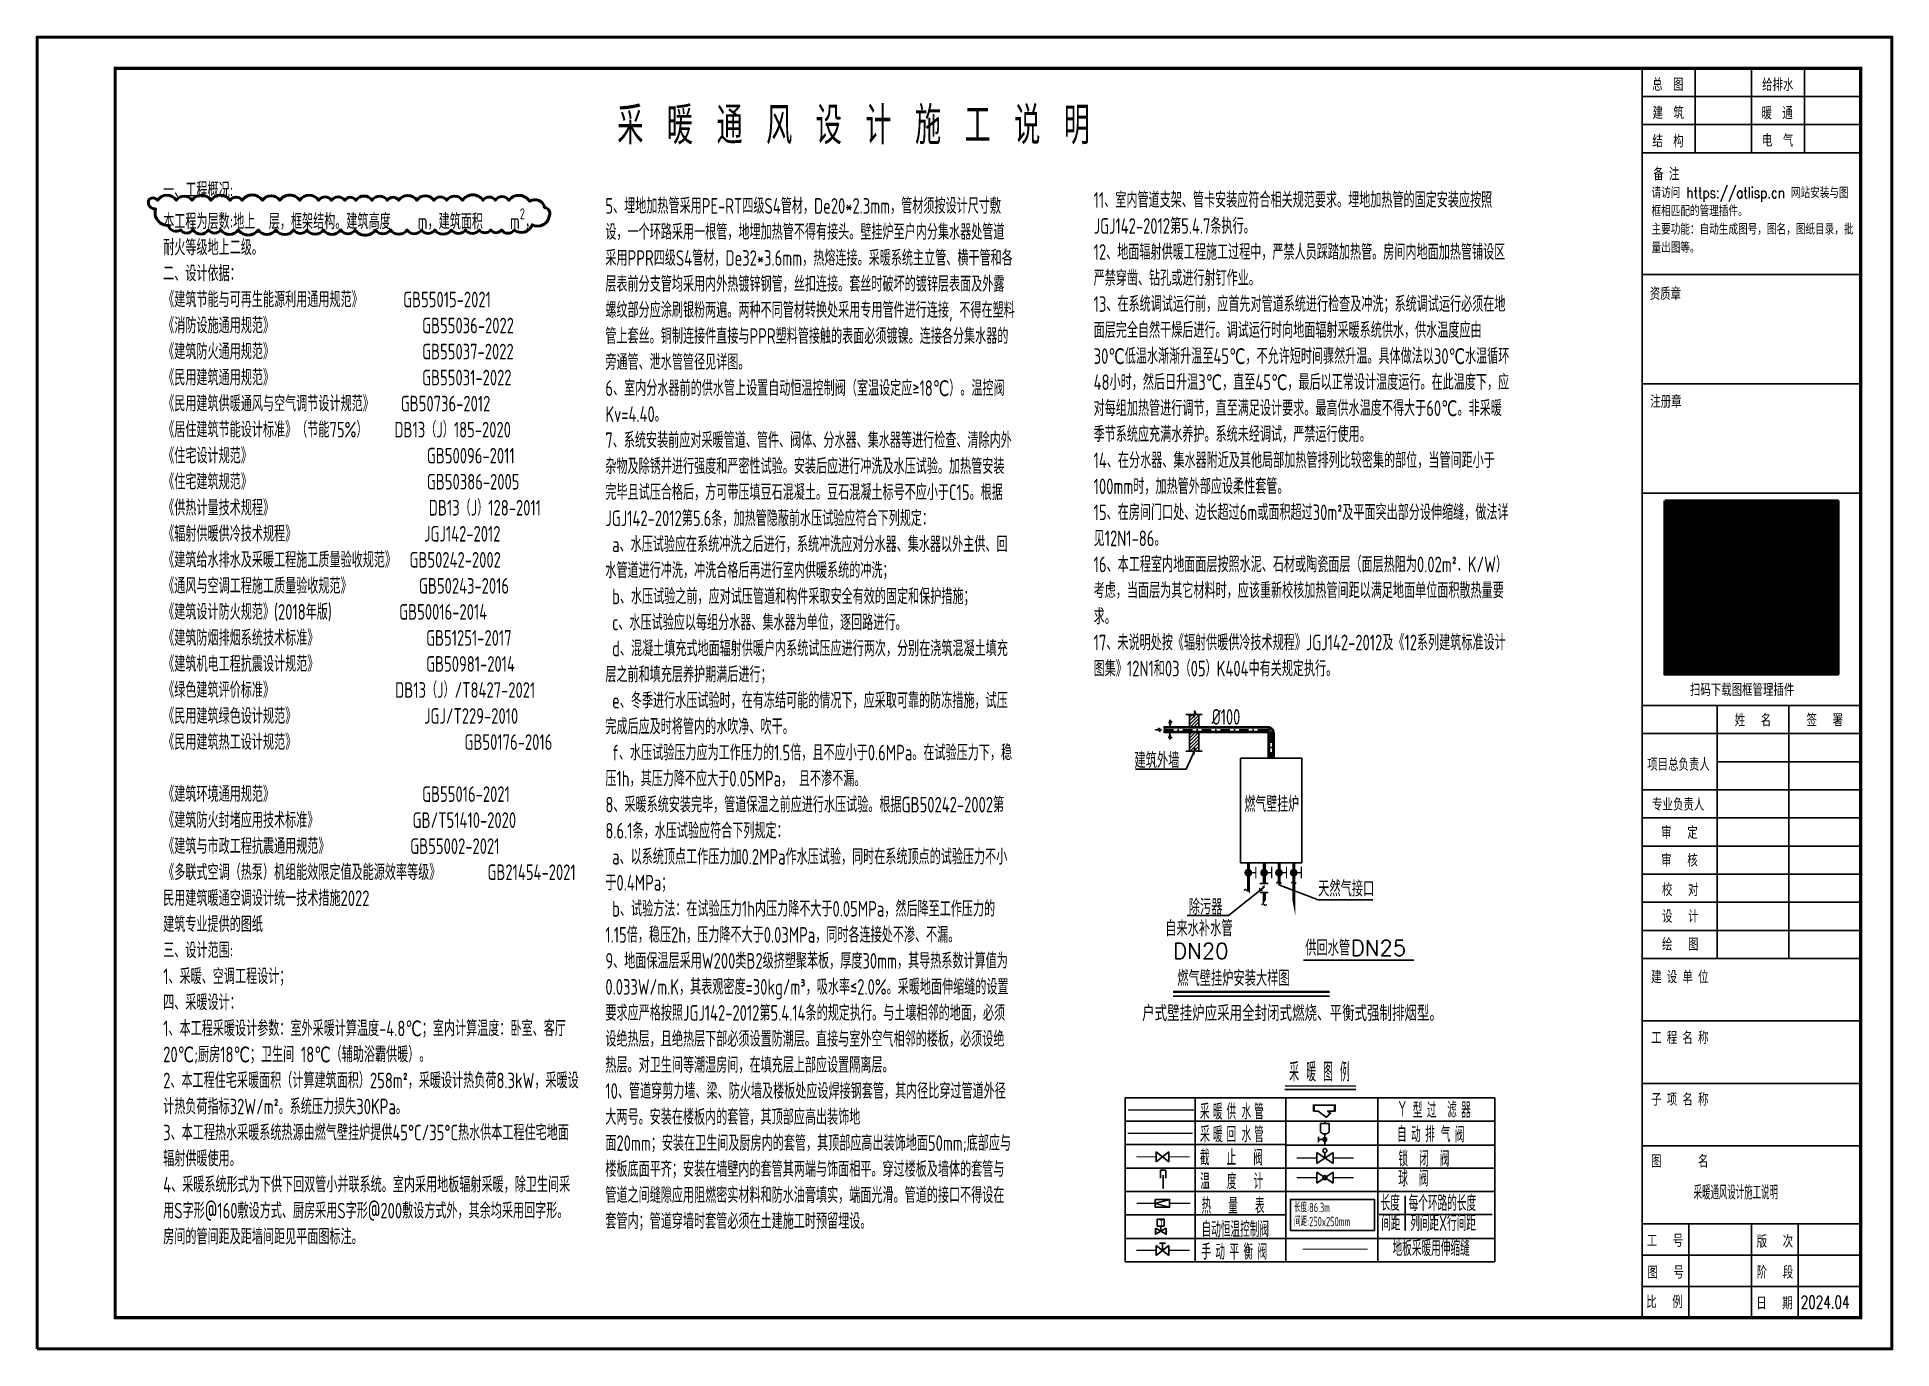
# Model space of a CAD drawing. Header units: millimetres. Extents: x -59400 to 124631, y 0 to 42000.
# Drawn here: x -59400 to 0, y 0 to 42000 of the extents above; entities that cross this region are included whole.
import ezdxf
from ezdxf.enums import TextEntityAlignment as Align

# ---------------------------------------------------------------- set-up
doc = ezdxf.new("R2010")
doc.units = ezdxf.units.MM
doc.header["$LTSCALE"] = 600
for name, pattern in [('DASH', [0.35, 0.25, -0.1]), ('DASHDOT', [1, 0.5, -0.25, 0, -0.25]), ('HIDDEN1', [22, 10, -12])]:
    doc.linetypes.add(name, pattern=pattern)
for name, color, linetype in [('1', 1, 'Continuous'), ('4', 4, 'Continuous'), ('ACS_COM', 7, 'Continuous'), ('ARDIM', 4, 'Continuous'), ('AXIS', 3, 'Continuous'), ('BZ', 3, 'Continuous'), ('CN1', 3, 'Continuous'), ('FG', 5, 'Continuous'), ('GJ', 2, 'Continuous'), ('GPSCOMMON', 7, 'Continuous'), ('R1', 1, 'Continuous'), ('R2', 2, 'Continuous'), ('TK', 4, 'Continuous'), ('VVVVVBZ', 3, 'Continuous'), ('WALL', 9, 'Continuous'), ('ZX', 2, 'DASHDOT'), ('文字', 7, 'Continuous'), ('采暖', 7, 'Continuous')]:
    doc.layers.add(name, color=color, linetype=linetype)
doc.layers.add('PIPE-地暖供', color=4, linetype='Continuous', lineweight=50)
doc.styles.add('_TCH_DIM', font='SIMPLEX', dxfattribs={"bigfont": 'GBCBIG'})
doc.styles.add('_THVAC_SERIAL', font='SIMPLEX', dxfattribs={"width": 0.8, "height": 3.5, "bigfont": 'HZTXT'})
doc.styles.add('HZ', font='txt', dxfattribs={"bigfont": 'hztxt'})
doc.styles.add('HZTXT1', font='romans.shx', dxfattribs={"width": 0.7, "bigfont": 'GBHZFS.SHX'})
doc.styles.get("Standard").update_dxf_attribs({"font": 'tssdeng.shx', "height": 500, "bigfont": 'tssdchn.shx'})
doc.styles.add('TSSD_Norm', font='gbenor.shx', dxfattribs={"width": 0.7, "bigfont": 'gbcbig.shx'})
doc.styles.add('vitalhz350', font='tssdeng.shx', dxfattribs={"width": 0.71, "height": 350, "bigfont": 'hztxt.shx'})
doc.styles.add('ZH', font='romans.shx', dxfattribs={"width": 0.8, "bigfont": 'hztxt.shx'})
doc.styles.add('仿宋GB2312', font='txt.shx', dxfattribs={"width": 0.7, "height": 300, "bigfont": 'hzfs.shx'})
doc.styles.add('黑体', font='simhei.ttf', dxfattribs={"width": 0.75})
doc.dimstyles.new('BZ', dxfattribs={"dimtxt": 400, "dimasz": 200, "dimexe": 0, "dimexo": 0.0625, "dimgap": 20, "dimtad": 1, "dimdec": 0, "dimrnd": 50, "dimzin": 0, "dimdsep": 46, "dimtxsty": 'Standard', "dimcen": 0.09, "dimdle": 100, "dimadec": 0, "dimazin": 0, "dimtfac": 1, "dimtdec": 0, "dimtofl": 0, "dimtmove": 0, "dimatfit": 3, "dimfxl": 1, "dimtolj": 1, "dimtzin": 0, "dimarcsym": 0})

msp = doc.modelspace()

# ---------------------------------------------------------------- texts
at = {"layer": 'ARDIM', "style": 'HZ', "width": 0.7}
msp.add_text('燃气壁挂炉', height=500, dxfattribs=at).set_placement((-20736, 17191))
at = {"layer": 'BZ', "width": 0.7}
for s, p in [('%%C100', (-21782, 19986)), ('~', (-19744, 14657)), ('~', (-19270, 14657)), ('~', (-20781, 14421)), ('~', (-20220, 13962))]:
    msp.add_text(s, height=500, dxfattribs=at).set_placement(p)
at = {"layer": 'BZ', "style": '_TCH_DIM'}
for s, p in [('天然气接口', (-18376, 14486)), ('DN25', (-17330, 12590)), ('DN20', (-23020, 12488)), ('燃气壁挂炉安装大样图', (-22887, 11616))]:
    msp.add_text(s, height=500, dxfattribs=at).set_placement(p)
at = {"layer": 'BZ', "char_height": 500, "style": '_TCH_DIM'}
for s, insert, attachment_point in [('\\A1;建筑外墙', (-22818, 18845), 6), ('除污器', (-22519, 14152), 4), ('自来水补水管', (-23273, 13463), 4), ('供回水管', (-18790, 12837), 4)]:
    msp.add_mtext(s, dxfattribs=dict(at, insert=insert, attachment_point=attachment_point))
at = {"layer": 'GJ', "style": '仿宋GB2312', "width": 0.7}
msp.add_text('采 暖 通 风 设 计 施 工 说 明', height=1200, dxfattribs=at).set_placement((-40821, 38569))
at = {"layer": 'GJ', "char_height": 500, "attachment_point": 1, "style": 'vitalhz350'}
for s, insert, width in [('\\A1;一、工程概况:\\P本工程为层数:地上  层，框架结构。建筑高度    m，建筑面积    m{\\H0.7x;\\S2^ ;}，\\P耐火等级地上二级。\\P二、设计依据：\\P《建筑节能与可再生能源利用通用规范》      GB55015-2021\\P{\\C3;《消防设施通用规范》                      GB55036-2022\\P《建筑防火通用规范》                      GB55037-2022\\P\\C4;《民用建筑通用规范》                      GB55031-2022}\\P《民用建筑供暖通风与空气调节设计规范》    GB50736-2012\\P《居住建筑节能设计标准》（节能75%）    DB13（J）185-2020\\P《住宅设计规范》                          GB50096-2011\\P《住宅建筑规范》                          GB50386-2005\\P《供热计量技术规程》                       DB13（J）128-2011\\P《辐射供暖供冷技术规程》                   JGJ142-2012\\P《建筑给水排水及采暖工程施工质量验收规范》  GB50242-2002\\P《通风与空调工程施工质量验收规范》          GB50243-2016\\P《建筑设计防火规范》(2018年版)          GB50016-2014\\P《建筑防烟排烟系统技术标准》                GB51251-2017\\P《建筑机电工程抗震设计规范》                GB50981-2014\\P《绿色建筑评价标准》                  DB13（J）/T8427-2021          \\P《民用建筑绿色设计规范》                   JGJ/T229-2010\\P《民用建筑热工设计规范》                         GB50176-2016\\P \\P《建筑环境通用规范》                      GB55016-2021      \\P{\\C4;《建筑防火封堵应用技术标准》              GB/T51410-2020 \\P}《建筑与市政工程抗震通用规范》            GB55002-2021\\P《多联式空调（热泵）机组能效限定值及能源效率等级》       GB21454-2021\\P民用建筑暖通空调设计统一技术措施2022\\P建筑专业提供的图纸\\P三、设计范围:\\P1、采暖、空调工程设计；\\P四、采暖设计：\\P1、本工程采暖设计参数：室外采暖计算温度-4.8℃；室内计算温度：卧室、客厅20℃;厨房18℃；卫生间 18℃（辅助浴霸供暖）。\\P2、本工程住宅采暖面积（计算建筑面积）258m²，采暖设计热负荷8.3kW，采暖设计热负荷指标32W/m²。系统压力损失30KPa。\\P3、本工程热水采暖系统热源由燃气壁挂炉提供45%%DC/35%%DC热水供本工程住宅地面辐射供暖使用。\\P4、采暖系统形式为下供下回双管小并联系统。室内采用地板辐射采暖，除卫生间采用S字形@160敷设方式、厨房采用S字形@200敷设方式外，其余均采用回字形。房间的管间距及距墙间距见平面图标注。', (-55362, 37353), 13279.49), ('5、埋地加热管采用PE-RT四级S4管材，De20*2.3mm，管材须按设计尺寸敷设，一个环路采用一根管，地埋加热管不得有接头。壁挂炉至户内分集水器处管道采用PPR四级S4管材，De32*3.6mm，热熔连接。采暖系统主立管、横干管和各层表前分支管均采用内外热镀锌钢管，丝扣连接。套丝时破坏的镀锌层表面及外露螺纹部分应涂刷银粉两遍。两种不同管材转换处采用专用管件进行连接, 不得在塑料管上套丝。铜制连接件直接与PPR塑料管接触的表面必须镀镍。连接各分集水器的旁通管、泄水管管径见详图。\\P6、室内分水器前的供水管上设置自动恒温控制阀（室温设定应≥18℃）。温控阀Kv=4.40。\\P7、系统安装前应对采暖管道、管件、阀体、分水器、集水器等进行检查、清除内外杂物及除锈并进行强度和严密性试验。安装后应进行冲洗及水压试验。加热管安装完毕且试压合格后，方可带压填豆石混凝土。豆石混凝土标号不应小于C15。根据JGJ142-2012第5.6条，加热管隐蔽前水压试验应符合下列规定：\\P a、水压试验应在系统冲洗之后进行，系统冲洗应对分水器、集水器以外主供、回水管道进行冲洗，冲洗合格后再进行室内供暖系统的冲洗；\\P b、水压试验之前，应对试压管道和构件采取安全有效的固定和保护措施；\\P c、水压试验应以每组分水器、集水器为单位，逐回路进行。\\P d、混凝土填充式地面辐射供暖户内系统试压应进行两次，分别在浇筑混凝土填充层之前和填充层养护期满后进行；\\P e、冬季进行水压试验时，在有冻结可能的情况下，应采取可靠的防冻措施，试压完成后应及时将管内的水吹净、吹干。\\P f、水压试验压力应为工作压力的1.5倍，且不应小于0.6MPa。在试验压力下，稳压1h，其压力降不应大于0.05MPa， 且不渗不漏。\\P8、采暖系统安装完毕，管道保温之前应进行水压试验。根据GB50242-2002第8.6.1条，水压试验应符合下列规定：\\P a、以系统顶点工作压力加0.2MPa作水压试验，同时在系统顶点的试验压力不小于0.4MPa；\\P b、试验方法：在试验压力1h内压力降不大于0.05MPa，然后降至工作压力的1.15倍，稳压2h，压力降不大于0.03MPa，同时各连接处不渗、不漏。\\P9、地面保温层采用W200类B2级挤塑聚苯板，厚度30mm，其导热系数计算值为0.033W/m.K，其表观密度=30kg/m{\\fISOCPEUR|b0|i0|c0|p34;³}，吸水率≤2.0%。采暖地面伸缩缝的设置要求应严格按照JGJ142-2012第5.4.14条的规定执行。与土壤相邻的地面，必须设绝热层，且绝热层下部必须设置防潮层。直接与室外空气相邻的楼板，必须设绝热层。对卫生间等潮湿房间，在填充层上部应设置隔离层。\\P10、管道穿剪力墙、梁、防火墙及楼板处应设焊接钢套管，其内径比穿过管道外径大两号。安装在楼板内的套管，其顶部应高出装饰地\\P面20mm；安装在卫生间及厨房内的套管，其顶部应高出装饰地面50mm;底部应与楼板底面平齐；安装在墙壁内的套管其两端与饰面相平。穿过楼板及墙体的套管与管道之间缝隙应用阻燃密实材料和防水油膏填实，端面光滑。管道的接口不得设在套管内；管道穿墙时套管必须在土建施工时预留埋设。\\P \\P \\P\\P ', (-41201, 36845), 13078.24), ('11、室内管道支架、管卡安装应符合相关规范要求。埋地加热管的固定安装应按照JGJ142-2012第5.4.7条执行。\\P12、地面辐射供暖工程施工过程中，严禁人员踩踏加热管。房间内地面加热管铺设区严禁穿凿、钻孔或进行射钉作业。\\P13、在系统调试运行前，应首先对管道系统进行检查及冲洗；系统调试运行必须在地面层完全自然干燥后进行。调试运行时向地面辐射采暖系统供水，供水温度应由30℃低温水渐渐升温至45℃，不允许短时间骤然升温。具体做法以30℃水温循环48小时，然后日升温3℃，直至45℃，最后以正常设计温度运行。在此温度下，应对每组加热管进行调节，直至满足设计要求。最高供水温度不得大于60℃。非采暖季节系统应充满水养护。系统未经调试，严禁运行使用。\\P14、在分水器、集水器附近及其他局部加热管排列比较密集的部位，当管间距小于100mm时，加热管外部应设柔性套管。\\P15、在房间门口处、边长超过6m或面积超过30m²及平面突出部分设伸缩缝，做法详见12N1-86。\\P{\\C3;16、本工程室内地面面层按照水泥、石材或陶瓷面层（面层热阻为0.02m²．K/W）考虑，当面层为其它材料时，应该重新校核加热管间距以满足地面单位面积散热量要求。}\\P17、未说明处按《辐射供暖供冷技术规程》JGJ142-2012及《12系列建筑标准设计图集》12N1和03（05）K404中有关规定执行。\\P\\P\\P\\P \\P ', (-25564, 37036), 13335.77)]:
    msp.add_mtext(s, dxfattribs=dict(at, insert=insert, width=width))
at = {"layer": '文字', "color": 1, "style": 'ZH', "width": 0.8}
msp.add_text('户式壁挂炉应采用全封闭式燃烧、平衡式强制排烟型。', height=500, dxfattribs=at).set_placement((-24010, 10496))
at = {"layer": '采暖', "style": 'TSSD_Norm'}
for s, height, width, p in [('采 暖 图 例', 600, 0.7, (-19301, 8564)), ('采', 500, 0.65, (-22160, 7346)), ('暖', 500, 0.65, (-21743, 7346)), ('供', 500, 0.65, (-21309, 7346)), ('水', 500, 0.65, (-20829, 7346)), ('管', 500, 0.65, (-20427, 7346)), ('Y ', 500, 0.65, (-15804, 7441)), ('型', 500, 0.65, (-15346, 7391)), ('过', 500, 0.65, (-14896, 7391)), ('滤', 500, 0.65, (-14244, 7406)), ('器', 500, 0.65, (-13794, 7397)), ('采', 510, 0.7, (-22160, 6614)), ('暖', 500, 0.65, (-21743, 6614)), ('回', 500, 0.65, (-21309, 6614)), ('水', 500, 0.65, (-20829, 6614)), ('管', 500, 0.65, (-20427, 6614)), ('自', 500, 0.65, (-15849, 6619)), ('动', 500, 0.65, (-15399, 6619)), ('排', 500, 0.65, (-14950, 6619)), ('气', 500, 0.65, (-14448, 6617)), ('阀', 500, 0.65, (-13998, 6608)), ('截', 500, 0.65, (-22160, 5873)), ('止', 500, 0.65, (-21306, 5873)), ('阀', 500, 0.65, (-20451, 5873)), ('锁  闭  阀', 500, 0.65, (-15803, 5834)), ('温', 500, 0.65, (-22151, 5112)), ('度', 500, 0.65, (-21296, 5112)), ('计', 500, 0.65, (-20442, 5112)), ('球  阀', 500, 0.65, (-15809, 5204)), ('热', 500, 0.65, (-22108, 4329)), ('量', 500, 0.65, (-21253, 4329)), ('表', 500, 0.65, (-20399, 4329)), ('长度', 500, 0.65, (-16376, 4421)), ('每个环路的长度', 500, 0.65, (-15475, 4413)), ('长度:86.3m', 300, 0.7, (-19146, 4377)), ('间距:250x250mm', 300, 0.7, (-19146, 3929)), ('间距', 500, 0.65, (-16353, 3785)), ('列间距X行间距', 500, 0.65, (-15424, 3775)), ('自动恒温控制阀', 500, 0.65, (-22108, 3579)), ('手', 500, 0.65, (-22116, 2859)), ('动', 500, 0.65, (-21666, 2859)), ('平', 500, 0.65, (-21217, 2859)), ('衡', 500, 0.65, (-20768, 2859)), ('阀', 500, 0.65, (-20318, 2859)), ('地板采暖用伸缩缝', 500, 0.65, (-15991, 2971))]:
    msp.add_text(s, height=height, dxfattribs=dict(at, width=width)).set_placement(p)
at = {"layer": '采暖', "color": 4, "ltscale": 0.1, "style": 'TSSD_Norm', "width": 0.7}
msp.add_text('T', height=200, dxfattribs=at).set_placement((-23456, 3928))

# ---------------------------------------------------------------- blocks, each defined once
blk = doc.blocks.new('AHBLK1C')
for p, q in [((-2, 2), (-2, 6)), ((-2, 6), (2, 6)), ((0, 6), (0, 6.5)), ((0, 0), (0, 1.17)), ((2, 6), (2, 2))]:
    blk.add_line(p, q)
blk.add_arc((0, 4), 2.83, 225, 315)
at = {"flags": 1}
blk.add_attdef('EAT', (0, 0), '', height=0.1, dxfattribs=at)
blk = doc.blocks.new('M_H0XAZ')
for p, q in [((-37, 87), (37, 87)), ((0, 38), (0, 88))]:
    blk.add_line(p, q)
at = {"const_width": 37.5}
blk.add_lwpolyline([(-19, 0, 1), (19, 0, 1)], format="xyb", close=True, dxfattribs=at)
at = {"flags": 9}
for tag in ['XSIZE', 'YSIZE']:
    blk.add_attdef(tag, (0, 0), '', height=0.5, dxfattribs=at)
blk = doc.blocks.new('$阀门附件$00000201')
for points in [[(-135, 44), (-135, -44)], [(-128, 44), (-128, -44)], [(-128, 37), (128, 37)], [(128, 44), (128, -44)], [(135, 44), (135, -44)], [(-128, -38), (-78, -38), (23, -114)], [(80, -57), (17, -120)], [(86, -61), (22, -124)], [(74, -63), (40, -38), (128, -38)]]:
    blk.add_lwpolyline(points)
for p in [(-135, 0), (135, 0)]:
    blk.add_point(p)
blk = doc.blocks.new('WAT049')
for p, q in [((-1.95, -1.3), (-1.95, 1.3)), ((-1.95, 1.3), (1.95, -1.3)), ((1.95, 1.3), (-1.95, -1.3)), ((1.95, -1.3), (1.95, 1.3))]:
    blk.add_line(p, q)
blk = doc.blocks.new('$阀门附件$00000173')
blk.add_lwpolyline([(-125, -72), (125, 72), (125, -72), (-125, 72)], close=True)
for p in [(-125, 0), (125, 0)]:
    blk.add_point(p)
blk = doc.blocks.new('JZF0')
at = {"layer": '4', "const_width": 30}
blk.add_lwpolyline([(0, -11), (0, 189), (150, 189), (-150, 189)], dxfattribs=at)
at = {"layer": '4', "const_width": 100}
blk.add_lwpolyline([(-54, -5, 1), (46, -5, 1)], format="xyb", close=True, dxfattribs=at)
blk = doc.blocks.new('FJTT')
at = {"layer": 'FG'}
h = blk.add_hatch(dxfattribs=at)
h.set_pattern_fill('ANSI31', color=256, scale=65, angle=90, style=0)
h.set_pattern_definition([(135, (79980.6544, 242310.221), (-5.7452426, -5.7452426), [])])
h.paths.add_polyline_path([(0, 643), (-29, 450), (0, 450), (29, 450)])
for p, q in [((95, 354), (-192, 281)), ((-192, 281), (225, 218)), ((225, 218), (-88, 122)), ((-88, 122), (0, 112)), ((0, 643), (-29, 450)), ((-29, 450), (0, 450)), ((0, 0), (0, 651)), ((0, 643), (29, 450)), ((29, 450), (0, 450)), ((0, 391), (95, 354))]:
    blk.add_line(p, q, dxfattribs=at)
blk = doc.blocks.new('qr-212579422443', base_point=(340583, 125612))
at = {"color": 18, "true_color": 0x000000, "const_width": 100}
for points in [[(340583, 125562), (340683, 125562)], [(340683, 125562), (340783, 125562)], [(340783, 125562), (340883, 125562)], [(340883, 125562), (340983, 125562)], [(340983, 125562), (341083, 125562)], [(341083, 125562), (341183, 125562)], [(341183, 125562), (341283, 125562)], [(341483, 125562), (341583, 125562)], [(341683, 125562), (341783, 125562)], [(341983, 125562), (342083, 125562)], [(342183, 125562), (342283, 125562)], [(342283, 125562), (342383, 125562)], [(342383, 125562), (342483, 125562)], [(342583, 125562), (342683, 125562)], [(342983, 125562), (343083, 125562)], [(343083, 125562), (343183, 125562)], [(343183, 125562), (343283, 125562)], [(343383, 125562), (343483, 125562)], [(343583, 125562), (343683, 125562)], [(343683, 125562), (343783, 125562)], [(343783, 125562), (343883, 125562)], [(343883, 125562), (343983, 125562)], [(343983, 125562), (344083, 125562)], [(344083, 125562), (344183, 125562)], [(344183, 125562), (344283, 125562)], [(340583, 125462), (340683, 125462)], [(340583, 125362), (340683, 125362)], [(340583, 125262), (340683, 125262)], [(340583, 125162), (340683, 125162)], [(340783, 125362), (340883, 125362)], [(340783, 125262), (340883, 125262)], [(340783, 125162), (340883, 125162)], [(340883, 125362), (340983, 125362)], [(340883, 125262), (340983, 125262)], [(340883, 125162), (340983, 125162)], [(340983, 125362), (341083, 125362)], [(340983, 125262), (341083, 125262)], [(340983, 125162), (341083, 125162)], [(341183, 125462), (341283, 125462)], [(341183, 125362), (341283, 125362)], [(341183, 125262), (341283, 125262)], [(341183, 125162), (341283, 125162)], [(341383, 125462), (341483, 125462)], [(341483, 125462), (341583, 125462)], [(341483, 125262), (341583, 125262)], [(341483, 125162), (341583, 125162)], [(341583, 125362), (341683, 125362)], [(341583, 125262), (341683, 125262)], [(341583, 125162), (341683, 125162)], [(341683, 125262), (341783, 125262)], [(341683, 125162), (341783, 125162)], [(341783, 125362), (341883, 125362)], [(341883, 125362), (341983, 125362)], [(341883, 125262), (341983, 125262)], [(341983, 125462), (342083, 125462)], [(341983, 125262), (342083, 125262)], [(341983, 125162), (342083, 125162)], [(342083, 125362), (342183, 125362)], [(342083, 125262), (342183, 125262)], [(342183, 125362), (342283, 125362)], [(342183, 125162), (342283, 125162)], [(342283, 125462), (342383, 125462)], [(342283, 125262), (342383, 125262)], [(342283, 125162), (342383, 125162)], [(342383, 125362), (342483, 125362)], [(342483, 125462), (342583, 125462)], [(342583, 125462), (342683, 125462)], [(342583, 125362), (342683, 125362)], [(342583, 125162), (342683, 125162)], [(342683, 125462), (342783, 125462)], [(342683, 125362), (342783, 125362)], [(342783, 125462), (342883, 125462)], [(342783, 125262), (342883, 125262)], [(342783, 125162), (342883, 125162)], [(342883, 125262), (342983, 125262)], [(342983, 125262), (343083, 125262)], [(343083, 125462), (343183, 125462)], [(343083, 125162), (343183, 125162)], [(343183, 125462), (343283, 125462)], [(343183, 125362), (343283, 125362)], [(343283, 125462), (343383, 125462)], [(343283, 125162), (343383, 125162)], [(343383, 125262), (343483, 125262)], [(343583, 125462), (343683, 125462)], [(343583, 125362), (343683, 125362)], [(343583, 125262), (343683, 125262)], [(343583, 125162), (343683, 125162)], [(343783, 125362), (343883, 125362)], [(343783, 125262), (343883, 125262)], [(343783, 125162), (343883, 125162)], [(343883, 125362), (343983, 125362)], [(343883, 125262), (343983, 125262)], [(343883, 125162), (343983, 125162)], [(343983, 125362), (344083, 125362)], [(343983, 125262), (344083, 125262)], [(343983, 125162), (344083, 125162)], [(344183, 125462), (344283, 125462)], [(344183, 125362), (344283, 125362)], [(344183, 125262), (344283, 125262)], [(344183, 125162), (344283, 125162)], [(340583, 125062), (340683, 125062)], [(340583, 124962), (340683, 124962)], [(340683, 124962), (340783, 124962)], [(340783, 124962), (340883, 124962)], [(340883, 124962), (340983, 124962)], [(340983, 124962), (341083, 124962)], [(340983, 124762), (341083, 124762)], [(341083, 124962), (341183, 124962)], [(341083, 124762), (341183, 124762)], [(341183, 125062), (341283, 125062)], [(341183, 124962), (341283, 124962)], [(341183, 124762), (341283, 124762)], [(341283, 124762), (341383, 124762)], [(341383, 125062), (341483, 125062)], [(341383, 124962), (341483, 124962)], [(341383, 124862), (341483, 124862)], [(341483, 125062), (341583, 125062)], [(341483, 124862), (341583, 124862)], [(341583, 124962), (341683, 124962)], [(341583, 124862), (341683, 124862)], [(341783, 124962), (341883, 124962)], [(341783, 124862), (341883, 124862)], [(341783, 124762), (341883, 124762)], [(341883, 124862), (341983, 124862)], [(341983, 125062), (342083, 125062)], [(341983, 124962), (342083, 124962)], [(342083, 124862), (342183, 124862)], [(342183, 124962), (342283, 124962)], [(342283, 124862), (342383, 124862)], [(342283, 124762), (342383, 124762)], [(342383, 124962), (342483, 124962)], [(342483, 125062), (342583, 125062)], [(342483, 124762), (342583, 124762)], [(342583, 125062), (342683, 125062)], [(342583, 124962), (342683, 124962)], [(342583, 124862), (342683, 124862)], [(342583, 124762), (342683, 124762)], [(342683, 125062), (342783, 125062)], [(342683, 124862), (342783, 124862)], [(342683, 124762), (342783, 124762)], [(342783, 125062), (342883, 125062)], [(342783, 124962), (342883, 124962)], [(342983, 125062), (343083, 125062)], [(342983, 124962), (343083, 124962)], [(342983, 124862), (343083, 124862)], [(343083, 125062), (343183, 125062)], [(343083, 124762), (343183, 124762)], [(343183, 125062), (343283, 125062)], [(343183, 124962), (343283, 124962)], [(343183, 124862), (343283, 124862)], [(343183, 124762), (343283, 124762)], [(343283, 124762), (343383, 124762)], [(343383, 125062), (343483, 125062)], [(343383, 124962), (343483, 124962)], [(343583, 125062), (343683, 125062)], [(343583, 124962), (343683, 124962)], [(343583, 124762), (343683, 124762)], [(343683, 124962), (343783, 124962)], [(343683, 124762), (343783, 124762)], [(343783, 124962), (343883, 124962)], [(343883, 124962), (343983, 124962)], [(343983, 124962), (344083, 124962)], [(344083, 124962), (344183, 124962)], [(344083, 124762), (344183, 124762)], [(344183, 125062), (344283, 125062)], [(344183, 124962), (344283, 124962)], [(340583, 124562), (340683, 124562)], [(340583, 124362), (340683, 124362)], [(340683, 124362), (340783, 124362)], [(340783, 124562), (340883, 124562)], [(340783, 124362), (340883, 124362)], [(340883, 124462), (340983, 124462)], [(340883, 124362), (340983, 124362)], [(340983, 124662), (341083, 124662)], [(340983, 124562), (341083, 124562)], [(340983, 124462), (341083, 124462)], [(341083, 124662), (341183, 124662)], [(341083, 124362), (341183, 124362)], [(341183, 124562), (341283, 124562)], [(341183, 124362), (341283, 124362)], [(341283, 124562), (341383, 124562)], [(341283, 124462), (341383, 124462)], [(341383, 124462), (341483, 124462)], [(341483, 124662), (341583, 124662)], [(341483, 124562), (341583, 124562)], [(341483, 124462), (341583, 124462)], [(341583, 124662), (341683, 124662)], [(341583, 124562), (341683, 124562)], [(341583, 124362), (341683, 124362)], [(341683, 124662), (341783, 124662)], [(341683, 124562), (341783, 124562)], [(341683, 124362), (341783, 124362)], [(341883, 124462), (341983, 124462)], [(341983, 124662), (342083, 124662)], [(341983, 124362), (342083, 124362)], [(342083, 124462), (342183, 124462)], [(342283, 124662), (342383, 124662)], [(342283, 124562), (342383, 124562)], [(342283, 124362), (342383, 124362)], [(342383, 124662), (342483, 124662)], [(342383, 124562), (342483, 124562)], [(342383, 124362), (342483, 124362)], [(342483, 124362), (342583, 124362)], [(342583, 124662), (342683, 124662)], [(342583, 124462), (342683, 124462)], [(342683, 124662), (342783, 124662)], [(342683, 124562), (342783, 124562)], [(342683, 124362), (342783, 124362)], [(342783, 124662), (342883, 124662)], [(342783, 124562), (342883, 124562)], [(342783, 124462), (342883, 124462)], [(342783, 124362), (342883, 124362)], [(342883, 124662), (342983, 124662)], [(342883, 124562), (342983, 124562)], [(342883, 124462), (342983, 124462)], [(342983, 124562), (343083, 124562)], [(343083, 124562), (343183, 124562)], [(343183, 124562), (343283, 124562)], [(343183, 124462), (343283, 124462)], [(343283, 124362), (343383, 124362)], [(343383, 124662), (343483, 124662)], [(343383, 124562), (343483, 124562)], [(343483, 124662), (343583, 124662)], [(343483, 124562), (343583, 124562)], [(343483, 124462), (343583, 124462)], [(343483, 124362), (343583, 124362)], [(343583, 124662), (343683, 124662)], [(343583, 124362), (343683, 124362)], [(343683, 124662), (343783, 124662)], [(343683, 124562), (343783, 124562)], [(343783, 124662), (343883, 124662)], [(343783, 124362), (343883, 124362)], [(343883, 124662), (343983, 124662)], [(343883, 124562), (343983, 124562)], [(343983, 124662), (344083, 124662)], [(344083, 124462), (344183, 124462)], [(344083, 124362), (344183, 124362)], [(344183, 124662), (344283, 124662)], [(344183, 124562), (344283, 124562)], [(344183, 124462), (344283, 124462)], [(340583, 124162), (340683, 124162)], [(340583, 124062), (340683, 124062)], [(340583, 123962), (340683, 123962)], [(340683, 123962), (340783, 123962)], [(340783, 124162), (340883, 124162)], [(340783, 123962), (340883, 123962)], [(340883, 124062), (340983, 124062)], [(340983, 124262), (341083, 124262)], [(340983, 124162), (341083, 124162)], [(340983, 124062), (341083, 124062)], [(341083, 124262), (341183, 124262)], [(341083, 123962), (341183, 123962)], [(341183, 124162), (341283, 124162)], [(341183, 123962), (341283, 123962)], [(341283, 124262), (341383, 124262)], [(341483, 124262), (341583, 124262)], [(341483, 124162), (341583, 124162)], [(341483, 124062), (341583, 124062)], [(341583, 124162), (341683, 124162)], [(341583, 123962), (341683, 123962)], [(341683, 124262), (341783, 124262)], [(341683, 124162), (341783, 124162)], [(341683, 124062), (341783, 124062)], [(341683, 123962), (341783, 123962)], [(341783, 124162), (341883, 124162)], [(341883, 123962), (341983, 123962)], [(341983, 124162), (342083, 124162)], [(341983, 123962), (342083, 123962)], [(342083, 124062), (342183, 124062)], [(342183, 123962), (342283, 123962)], [(342283, 124262), (342383, 124262)], [(342283, 124162), (342383, 124162)], [(342283, 123962), (342383, 123962)], [(342383, 124162), (342483, 124162)], [(342383, 123962), (342483, 123962)], [(342483, 124162), (342583, 124162)], [(342483, 123962), (342583, 123962)], [(342583, 124262), (342683, 124262)], [(342583, 124162), (342683, 124162)], [(342683, 124162), (342783, 124162)], [(342683, 123962), (342783, 123962)], [(342783, 124262), (342883, 124262)], [(342783, 124062), (342883, 124062)], [(342883, 124262), (342983, 124262)], [(342883, 124162), (342983, 124162)], [(342883, 124062), (342983, 124062)], [(342983, 124162), (343083, 124162)], [(343083, 124262), (343183, 124262)], [(343083, 123962), (343183, 123962)], [(343183, 124262), (343283, 124262)], [(343183, 124062), (343283, 124062)], [(343183, 123962), (343283, 123962)], [(343283, 123962), (343383, 123962)], [(343383, 124262), (343483, 124262)], [(343383, 124162), (343483, 124162)], [(343483, 124262), (343583, 124262)], [(343483, 124062), (343583, 124062)], [(343483, 123962), (343583, 123962)], [(343583, 124162), (343683, 124162)], [(343583, 124062), (343683, 124062)], [(343583, 123962), (343683, 123962)], [(343683, 124262), (343783, 124262)], [(343683, 124162), (343783, 124162)], [(343683, 123962), (343783, 123962)], [(343783, 124262), (343883, 124262)], [(343883, 124162), (343983, 124162)], [(343883, 123962), (343983, 123962)], [(343983, 124262), (344083, 124262)], [(343983, 124162), (344083, 124162)], [(343983, 124062), (344083, 124062)], [(343983, 123962), (344083, 123962)], [(344083, 124062), (344183, 124062)], [(344083, 123962), (344183, 123962)], [(340683, 123762), (340783, 123762)], [(340683, 123662), (340783, 123662)], [(340883, 123762), (340983, 123762)], [(340883, 123662), (340983, 123662)], [(340983, 123862), (341083, 123862)], [(341083, 123862), (341183, 123862)], [(341083, 123762), (341183, 123762)], [(341083, 123562), (341183, 123562)], [(341183, 123762), (341283, 123762)], [(341183, 123562), (341283, 123562)], [(341283, 123762), (341383, 123762)], [(341283, 123662), (341383, 123662)], [(341483, 123762), (341583, 123762)], [(341483, 123662), (341583, 123662)], [(341483, 123562), (341583, 123562)], [(341583, 123762), (341683, 123762)], [(341583, 123562), (341683, 123562)], [(341683, 123762), (341783, 123762)], [(341683, 123562), (341783, 123562)], [(341783, 123762), (341883, 123762)], [(341883, 123762), (341983, 123762)], [(341983, 123662), (342083, 123662)], [(341983, 123562), (342083, 123562)], [(342083, 123862), (342183, 123862)], [(342083, 123762), (342183, 123762)], [(342083, 123662), (342183, 123662)], [(342083, 123562), (342183, 123562)], [(342183, 123762), (342283, 123762)], [(342283, 123662), (342383, 123662)], [(342283, 123562), (342383, 123562)], [(342383, 123762), (342483, 123762)], [(342383, 123562), (342483, 123562)], [(342483, 123862), (342583, 123862)], [(342483, 123762), (342583, 123762)], [(342483, 123662), (342583, 123662)], [(342483, 123562), (342583, 123562)], [(342583, 123762), (342683, 123762)], [(342583, 123662), (342683, 123662)], [(342683, 123762), (342783, 123762)], [(342683, 123662), (342783, 123662)], [(342783, 123862), (342883, 123862)], [(342783, 123662), (342883, 123662)], [(342783, 123562), (342883, 123562)], [(342883, 123762), (342983, 123762)], [(342883, 123562), (342983, 123562)], [(342983, 123762), (343083, 123762)], [(343083, 123762), (343183, 123762)], [(343083, 123662), (343183, 123662)], [(343083, 123562), (343183, 123562)], [(343183, 123762), (343283, 123762)], [(343283, 123762), (343383, 123762)], [(343283, 123562), (343383, 123562)], [(343383, 123762), (343483, 123762)], [(343483, 123662), (343583, 123662)], [(343483, 123562), (343583, 123562)], [(343583, 123762), (343683, 123762)], [(343583, 123662), (343683, 123662)], [(343683, 123862), (343783, 123862)], [(343783, 123862), (343883, 123862)], [(343883, 123562), (343983, 123562)], [(343983, 123862), (344083, 123862)], [(343983, 123762), (344083, 123762)], [(343983, 123662), (344083, 123662)], [(343983, 123562), (344083, 123562)], [(344183, 123562), (344283, 123562)], [(340683, 123362), (340783, 123362)], [(340683, 123262), (340783, 123262)], [(340783, 123362), (340883, 123362)], [(340783, 123262), (340883, 123262)], [(340783, 123162), (340883, 123162)], [(340883, 123362), (340983, 123362)], [(340883, 123262), (340983, 123262)], [(340883, 123162), (340983, 123162)], [(340983, 123462), (341083, 123462)], [(340983, 123262), (341083, 123262)], [(340983, 123162), (341083, 123162)], [(341083, 123462), (341183, 123462)], [(341183, 123362), (341283, 123362)], [(341183, 123162), (341283, 123162)], [(341283, 123362), (341383, 123362)], [(341283, 123262), (341383, 123262)], [(341383, 123162), (341483, 123162)], [(341483, 123162), (341583, 123162)], [(341583, 123362), (341683, 123362)], [(341583, 123262), (341683, 123262)], [(341683, 123362), (341783, 123362)], [(341683, 123162), (341783, 123162)], [(341783, 123362), (341883, 123362)], [(341883, 123362), (341983, 123362)], [(341983, 123462), (342083, 123462)], [(341983, 123262), (342083, 123262)], [(341983, 123162), (342083, 123162)], [(342083, 123262), (342183, 123262)], [(342183, 123362), (342283, 123362)], [(342183, 123162), (342283, 123162)], [(342283, 123462), (342383, 123462)], [(342283, 123362), (342383, 123362)], [(342383, 123362), (342483, 123362)], [(342383, 123262), (342483, 123262)], [(342483, 123462), (342583, 123462)], [(342483, 123362), (342583, 123362)], [(342483, 123262), (342583, 123262)], [(342483, 123162), (342583, 123162)], [(342583, 123362), (342683, 123362)], [(342583, 123262), (342683, 123262)], [(342583, 123162), (342683, 123162)], [(342683, 123362), (342783, 123362)], [(342683, 123262), (342783, 123262)], [(342783, 123262), (342883, 123262)], [(342783, 123162), (342883, 123162)], [(342883, 123462), (342983, 123462)], [(342883, 123362), (342983, 123362)], [(342883, 123162), (342983, 123162)], [(342983, 123462), (343083, 123462)], [(342983, 123162), (343083, 123162)], [(343083, 123362), (343183, 123362)], [(343083, 123262), (343183, 123262)], [(343083, 123162), (343183, 123162)], [(343183, 123462), (343283, 123462)], [(343183, 123362), (343283, 123362)], [(343283, 123462), (343383, 123462)], [(343283, 123362), (343383, 123362)], [(343283, 123162), (343383, 123162)], [(343383, 123362), (343483, 123362)], [(343383, 123262), (343483, 123262)], [(343383, 123162), (343483, 123162)], [(343483, 123262), (343583, 123262)], [(343483, 123162), (343583, 123162)], [(343583, 123462), (343683, 123462)], [(343583, 123362), (343683, 123362)], [(343583, 123262), (343683, 123262)], [(343683, 123262), (343783, 123262)], [(343683, 123162), (343783, 123162)], [(343783, 123462), (343883, 123462)], [(343783, 123162), (343883, 123162)], [(343883, 123262), (343983, 123262)], [(343883, 123162), (343983, 123162)], [(343983, 123362), (344083, 123362)], [(343983, 123262), (344083, 123262)], [(344083, 123462), (344183, 123462)], [(344083, 123362), (344183, 123362)], [(344183, 123462), (344283, 123462)], [(344183, 123162), (344283, 123162)], [(340583, 123062), (340683, 123062)], [(340583, 122762), (340683, 122762)], [(340683, 122762), (340783, 122762)], [(340783, 122862), (340883, 122862)], [(340883, 122762), (340983, 122762)], [(340983, 123062), (341083, 123062)], [(340983, 122862), (341083, 122862)], [(340983, 122762), (341083, 122762)], [(341083, 123062), (341183, 123062)], [(341183, 122962), (341283, 122962)], [(341183, 122762), (341283, 122762)], [(341283, 123062), (341383, 123062)], [(341283, 122762), (341383, 122762)], [(341383, 123062), (341483, 123062)], [(341383, 122962), (341483, 122962)], [(341383, 122862), (341483, 122862)], [(341583, 123062), (341683, 123062)], [(341583, 122962), (341683, 122962)], [(341583, 122862), (341683, 122862)], [(341583, 122762), (341683, 122762)], [(341683, 123062), (341783, 123062)], [(341683, 122962), (341783, 122962)], [(341783, 122962), (341883, 122962)], [(341783, 122862), (341883, 122862)], [(341883, 123062), (341983, 123062)], [(341883, 122862), (341983, 122862)], [(341883, 122762), (341983, 122762)], [(341983, 123062), (342083, 123062)], [(341983, 122962), (342083, 122962)], [(341983, 122862), (342083, 122862)], [(342083, 122962), (342183, 122962)], [(342083, 122862), (342183, 122862)], [(342183, 123062), (342283, 123062)], [(342183, 122762), (342283, 122762)], [(342283, 123062), (342383, 123062)], [(342283, 122762), (342383, 122762)], [(342383, 123062), (342483, 123062)], [(342383, 122962), (342483, 122962)], [(342383, 122762), (342483, 122762)], [(342483, 123062), (342583, 123062)], [(342583, 122862), (342683, 122862)], [(342683, 122862), (342783, 122862)], [(342683, 122762), (342783, 122762)], [(342783, 122862), (342883, 122862)], [(342783, 122762), (342883, 122762)], [(342883, 122762), (342983, 122762)], [(342983, 122862), (343083, 122862)], [(342983, 122762), (343083, 122762)], [(343083, 123062), (343183, 123062)], [(343183, 123062), (343283, 123062)], [(343183, 122862), (343283, 122862)], [(343283, 122962), (343383, 122962)], [(343283, 122862), (343383, 122862)], [(343383, 122862), (343483, 122862)], [(343383, 122762), (343483, 122762)], [(343483, 122962), (343583, 122962)], [(343483, 122762), (343583, 122762)], [(343583, 123062), (343683, 123062)], [(343583, 122862), (343683, 122862)], [(343583, 122762), (343683, 122762)], [(343683, 122862), (343783, 122862)], [(343683, 122762), (343783, 122762)], [(343783, 122962), (343883, 122962)], [(343783, 122862), (343883, 122862)], [(343783, 122762), (343883, 122762)], [(343883, 122862), (343983, 122862)], [(343883, 122762), (343983, 122762)], [(343983, 122962), (344083, 122962)], [(343983, 122862), (344083, 122862)], [(344083, 123062), (344183, 123062)], [(344083, 122962), (344183, 122962)], [(344183, 123062), (344283, 123062)], [(344183, 122762), (344283, 122762)], [(340583, 122562), (340683, 122562)], [(340583, 122462), (340683, 122462)], [(340583, 122362), (340683, 122362)], [(340683, 122562), (340783, 122562)], [(340783, 122562), (340883, 122562)], [(340783, 122362), (340883, 122362)], [(340883, 122562), (340983, 122562)], [(340883, 122362), (340983, 122362)], [(340983, 122562), (341083, 122562)], [(340983, 122362), (341083, 122362)], [(341083, 122562), (341183, 122562)], [(341183, 122562), (341283, 122562)], [(341183, 122462), (341283, 122462)], [(341183, 122362), (341283, 122362)], [(341383, 122662), (341483, 122662)], [(341383, 122562), (341483, 122562)], [(341383, 122462), (341483, 122462)], [(341383, 122362), (341483, 122362)], [(341583, 122562), (341683, 122562)], [(341583, 122462), (341683, 122462)], [(341583, 122362), (341683, 122362)], [(341683, 122562), (341783, 122562)], [(341683, 122362), (341783, 122362)], [(341783, 122662), (341883, 122662)], [(341783, 122562), (341883, 122562)], [(341783, 122462), (341883, 122462)], [(341883, 122562), (341983, 122562)], [(341983, 122662), (342083, 122662)], [(341983, 122462), (342083, 122462)], [(341983, 122362), (342083, 122362)], [(342083, 122562), (342183, 122562)], [(342083, 122462), (342183, 122462)], [(342183, 122662), (342283, 122662)], [(342283, 122662), (342383, 122662)], [(342283, 122362), (342383, 122362)], [(342383, 122562), (342483, 122562)], [(342383, 122362), (342483, 122362)], [(342583, 122662), (342683, 122662)], [(342583, 122562), (342683, 122562)], [(342583, 122462), (342683, 122462)], [(342683, 122662), (342783, 122662)], [(342683, 122462), (342783, 122462)], [(342783, 122462), (342883, 122462)], [(342883, 122362), (342983, 122362)], [(342983, 122462), (343083, 122462)], [(343083, 122562), (343183, 122562)], [(343083, 122462), (343183, 122462)], [(343083, 122362), (343183, 122362)], [(343183, 122562), (343283, 122562)], [(343283, 122662), (343383, 122662)], [(343283, 122562), (343383, 122562)], [(343283, 122462), (343383, 122462)], [(343383, 122662), (343483, 122662)], [(343383, 122562), (343483, 122562)], [(343383, 122462), (343483, 122462)], [(343383, 122362), (343483, 122362)], [(343483, 122362), (343583, 122362)], [(343583, 122562), (343683, 122562)], [(343583, 122362), (343683, 122362)], [(343683, 122362), (343783, 122362)], [(343783, 122662), (343883, 122662)], [(343783, 122562), (343883, 122562)], [(343783, 122462), (343883, 122462)], [(343783, 122362), (343883, 122362)], [(343883, 122662), (343983, 122662)], [(343883, 122562), (343983, 122562)], [(343883, 122362), (343983, 122362)], [(343983, 122562), (344083, 122562)], [(343983, 122462), (344083, 122462)], [(343983, 122362), (344083, 122362)], [(344083, 122462), (344183, 122462)], [(344083, 122362), (344183, 122362)], [(344183, 122362), (344283, 122362)], [(340583, 122262), (340683, 122262)], [(340583, 122162), (340683, 122162)], [(340583, 122062), (340683, 122062)], [(340583, 121962), (340683, 121962)], [(340683, 121962), (340783, 121962)], [(340783, 122262), (340883, 122262)], [(340783, 122162), (340883, 122162)], [(340783, 121962), (340883, 121962)], [(340883, 122262), (340983, 122262)], [(340883, 122162), (340983, 122162)], [(340883, 121962), (340983, 121962)], [(340983, 122262), (341083, 122262)], [(340983, 122162), (341083, 122162)], [(340983, 121962), (341083, 121962)], [(341083, 121962), (341183, 121962)], [(341183, 122262), (341283, 122262)], [(341183, 122162), (341283, 122162)], [(341183, 122062), (341283, 122062)], [(341183, 121962), (341283, 121962)], [(341483, 122062), (341583, 122062)], [(341483, 121962), (341583, 121962)], [(341583, 122062), (341683, 122062)], [(341583, 121962), (341683, 121962)], [(341683, 122162), (341783, 122162)], [(341683, 121962), (341783, 121962)], [(341783, 122062), (341883, 122062)], [(341883, 122162), (341983, 122162)], [(341883, 121962), (341983, 121962)], [(341983, 122162), (342083, 122162)], [(342183, 122062), (342283, 122062)], [(342183, 121962), (342283, 121962)], [(342283, 122262), (342383, 122262)], [(342283, 121962), (342383, 121962)], [(342383, 122162), (342483, 122162)], [(342383, 122062), (342483, 122062)], [(342483, 122262), (342583, 122262)], [(342483, 122062), (342583, 122062)], [(342583, 122162), (342683, 122162)], [(342583, 122062), (342683, 122062)], [(342683, 122262), (342783, 122262)], [(342683, 122062), (342783, 122062)], [(342783, 121962), (342883, 121962)], [(342883, 122162), (342983, 122162)], [(342883, 122062), (342983, 122062)], [(342983, 122262), (343083, 122262)], [(342983, 122162), (343083, 122162)], [(343083, 122262), (343183, 122262)], [(343083, 121962), (343183, 121962)], [(343183, 122262), (343283, 122262)], [(343183, 122062), (343283, 122062)], [(343183, 121962), (343283, 121962)], [(343283, 122262), (343383, 122262)], [(343283, 122162), (343383, 122162)], [(343283, 122062), (343383, 122062)], [(343283, 121962), (343383, 121962)], [(343383, 122162), (343483, 122162)], [(343483, 122062), (343583, 122062)], [(343483, 121962), (343583, 121962)], [(343583, 122262), (343683, 122262)], [(343583, 122162), (343683, 122162)], [(343683, 122262), (343783, 122262)], [(343683, 122162), (343783, 122162)], [(343783, 122262), (343883, 122262)], [(343783, 122162), (343883, 122162)], [(343783, 122062), (343883, 122062)], [(343883, 121962), (343983, 121962)], [(343983, 122062), (344083, 122062)], [(343983, 121962), (344083, 121962)], [(344083, 122262), (344183, 122262)], [(344083, 122162), (344183, 122162)], [(344083, 122062), (344183, 122062)], [(344083, 121962), (344183, 121962)], [(344183, 122262), (344283, 122262)], [(344183, 121962), (344283, 121962)]]:
    blk.add_lwpolyline(points, dxfattribs=at)
blk.add_lwpolyline([(340583, 125612), (344283, 125612), (344283, 121912), (340583, 121912)], close=True)
at = {"color": 7, "true_color": 0xffffff, "const_width": 100}
for points in [[(341283, 125562), (341383, 125562)], [(341383, 125562), (341483, 125562)], [(341583, 125562), (341683, 125562)], [(341783, 125562), (341883, 125562)], [(341883, 125562), (341983, 125562)], [(342083, 125562), (342183, 125562)], [(342483, 125562), (342583, 125562)], [(342683, 125562), (342783, 125562)], [(342783, 125562), (342883, 125562)], [(342883, 125562), (342983, 125562)], [(343283, 125562), (343383, 125562)], [(343483, 125562), (343583, 125562)], [(340683, 125462), (340783, 125462)], [(340683, 125362), (340783, 125362)], [(340683, 125262), (340783, 125262)], [(340683, 125162), (340783, 125162)], [(340783, 125462), (340883, 125462)], [(340883, 125462), (340983, 125462)], [(340983, 125462), (341083, 125462)], [(341083, 125462), (341183, 125462)], [(341083, 125362), (341183, 125362)], [(341083, 125262), (341183, 125262)], [(341083, 125162), (341183, 125162)], [(341283, 125462), (341383, 125462)], [(341283, 125362), (341383, 125362)], [(341283, 125262), (341383, 125262)], [(341283, 125162), (341383, 125162)], [(341383, 125362), (341483, 125362)], [(341383, 125262), (341483, 125262)], [(341383, 125162), (341483, 125162)], [(341483, 125362), (341583, 125362)], [(341583, 125462), (341683, 125462)], [(341683, 125462), (341783, 125462)], [(341683, 125362), (341783, 125362)], [(341783, 125462), (341883, 125462)], [(341783, 125262), (341883, 125262)], [(341783, 125162), (341883, 125162)], [(341883, 125462), (341983, 125462)], [(341883, 125162), (341983, 125162)], [(341983, 125362), (342083, 125362)], [(342083, 125462), (342183, 125462)], [(342083, 125162), (342183, 125162)], [(342183, 125462), (342283, 125462)], [(342183, 125262), (342283, 125262)], [(342283, 125362), (342383, 125362)], [(342383, 125462), (342483, 125462)], [(342383, 125262), (342483, 125262)], [(342383, 125162), (342483, 125162)], [(342483, 125362), (342583, 125362)], [(342483, 125262), (342583, 125262)], [(342483, 125162), (342583, 125162)], [(342583, 125262), (342683, 125262)], [(342683, 125262), (342783, 125262)], [(342683, 125162), (342783, 125162)], [(342783, 125362), (342883, 125362)], [(342883, 125462), (342983, 125462)], [(342883, 125362), (342983, 125362)], [(342883, 125162), (342983, 125162)], [(342983, 125462), (343083, 125462)], [(342983, 125362), (343083, 125362)], [(342983, 125162), (343083, 125162)], [(343083, 125362), (343183, 125362)], [(343083, 125262), (343183, 125262)], [(343183, 125262), (343283, 125262)], [(343183, 125162), (343283, 125162)], [(343283, 125362), (343383, 125362)], [(343283, 125262), (343383, 125262)], [(343383, 125462), (343483, 125462)], [(343383, 125362), (343483, 125362)], [(343383, 125162), (343483, 125162)], [(343483, 125462), (343583, 125462)], [(343483, 125362), (343583, 125362)], [(343483, 125262), (343583, 125262)], [(343483, 125162), (343583, 125162)], [(343683, 125462), (343783, 125462)], [(343683, 125362), (343783, 125362)], [(343683, 125262), (343783, 125262)], [(343683, 125162), (343783, 125162)], [(343783, 125462), (343883, 125462)], [(343883, 125462), (343983, 125462)], [(343983, 125462), (344083, 125462)], [(344083, 125462), (344183, 125462)], [(344083, 125362), (344183, 125362)], [(344083, 125262), (344183, 125262)], [(344083, 125162), (344183, 125162)], [(340583, 124862), (340683, 124862)], [(340583, 124762), (340683, 124762)], [(340683, 125062), (340783, 125062)], [(340683, 124862), (340783, 124862)], [(340683, 124762), (340783, 124762)], [(340783, 125062), (340883, 125062)], [(340783, 124862), (340883, 124862)], [(340783, 124762), (340883, 124762)], [(340883, 125062), (340983, 125062)], [(340883, 124862), (340983, 124862)], [(340883, 124762), (340983, 124762)], [(340983, 125062), (341083, 125062)], [(340983, 124862), (341083, 124862)], [(341083, 125062), (341183, 125062)], [(341083, 124862), (341183, 124862)], [(341183, 124862), (341283, 124862)], [(341283, 125062), (341383, 125062)], [(341283, 124962), (341383, 124962)], [(341283, 124862), (341383, 124862)], [(341383, 124762), (341483, 124762)], [(341483, 124962), (341583, 124962)], [(341483, 124762), (341583, 124762)], [(341583, 125062), (341683, 125062)], [(341583, 124762), (341683, 124762)], [(341683, 125062), (341783, 125062)], [(341683, 124962), (341783, 124962)], [(341683, 124862), (341783, 124862)], [(341683, 124762), (341783, 124762)], [(341783, 125062), (341883, 125062)], [(341883, 125062), (341983, 125062)], [(341883, 124962), (341983, 124962)], [(341883, 124762), (341983, 124762)], [(341983, 124862), (342083, 124862)], [(341983, 124762), (342083, 124762)], [(342083, 125062), (342183, 125062)], [(342083, 124962), (342183, 124962)], [(342083, 124762), (342183, 124762)], [(342183, 125062), (342283, 125062)], [(342183, 124862), (342283, 124862)], [(342183, 124762), (342283, 124762)], [(342283, 125062), (342383, 125062)], [(342283, 124962), (342383, 124962)], [(342383, 125062), (342483, 125062)], [(342383, 124862), (342483, 124862)], [(342383, 124762), (342483, 124762)], [(342483, 124962), (342583, 124962)], [(342483, 124862), (342583, 124862)], [(342683, 124962), (342783, 124962)], [(342783, 124862), (342883, 124862)], [(342783, 124762), (342883, 124762)], [(342883, 125062), (342983, 125062)], [(342883, 124962), (342983, 124962)], [(342883, 124862), (342983, 124862)], [(342883, 124762), (342983, 124762)], [(342983, 124762), (343083, 124762)], [(343083, 124962), (343183, 124962)], [(343083, 124862), (343183, 124862)], [(343283, 125062), (343383, 125062)], [(343283, 124962), (343383, 124962)], [(343283, 124862), (343383, 124862)], [(343383, 124862), (343483, 124862)], [(343383, 124762), (343483, 124762)], [(343483, 125062), (343583, 125062)], [(343483, 124962), (343583, 124962)], [(343483, 124862), (343583, 124862)], [(343483, 124762), (343583, 124762)], [(343583, 124862), (343683, 124862)], [(343683, 125062), (343783, 125062)], [(343683, 124862), (343783, 124862)], [(343783, 125062), (343883, 125062)], [(343783, 124862), (343883, 124862)], [(343783, 124762), (343883, 124762)], [(343883, 125062), (343983, 125062)], [(343883, 124862), (343983, 124862)], [(343883, 124762), (343983, 124762)], [(343983, 125062), (344083, 125062)], [(343983, 124862), (344083, 124862)], [(343983, 124762), (344083, 124762)], [(344083, 125062), (344183, 125062)], [(344083, 124862), (344183, 124862)], [(344183, 124862), (344283, 124862)], [(344183, 124762), (344283, 124762)], [(340583, 124662), (340683, 124662)], [(340583, 124462), (340683, 124462)], [(340683, 124662), (340783, 124662)], [(340683, 124562), (340783, 124562)], [(340683, 124462), (340783, 124462)], [(340783, 124662), (340883, 124662)], [(340783, 124462), (340883, 124462)], [(340883, 124662), (340983, 124662)], [(340883, 124562), (340983, 124562)], [(340983, 124362), (341083, 124362)], [(341083, 124562), (341183, 124562)], [(341083, 124462), (341183, 124462)], [(341183, 124662), (341283, 124662)], [(341183, 124462), (341283, 124462)], [(341283, 124662), (341383, 124662)], [(341283, 124362), (341383, 124362)], [(341383, 124662), (341483, 124662)], [(341383, 124562), (341483, 124562)], [(341383, 124362), (341483, 124362)], [(341483, 124362), (341583, 124362)], [(341583, 124462), (341683, 124462)], [(341683, 124462), (341783, 124462)], [(341783, 124662), (341883, 124662)], [(341783, 124562), (341883, 124562)], [(341783, 124462), (341883, 124462)], [(341783, 124362), (341883, 124362)], [(341883, 124662), (341983, 124662)], [(341883, 124562), (341983, 124562)], [(341883, 124362), (341983, 124362)], [(341983, 124562), (342083, 124562)], [(341983, 124462), (342083, 124462)], [(342083, 124662), (342183, 124662)], [(342083, 124562), (342183, 124562)], [(342083, 124362), (342183, 124362)], [(342183, 124662), (342283, 124662)], [(342183, 124562), (342283, 124562)], [(342183, 124462), (342283, 124462)], [(342183, 124362), (342283, 124362)], [(342283, 124462), (342383, 124462)], [(342383, 124462), (342483, 124462)], [(342483, 124662), (342583, 124662)], [(342483, 124562), (342583, 124562)], [(342483, 124462), (342583, 124462)], [(342583, 124562), (342683, 124562)], [(342583, 124362), (342683, 124362)], [(342683, 124462), (342783, 124462)], [(342883, 124362), (342983, 124362)], [(342983, 124662), (343083, 124662)], [(342983, 124462), (343083, 124462)], [(342983, 124362), (343083, 124362)], [(343083, 124662), (343183, 124662)], [(343083, 124462), (343183, 124462)], [(343083, 124362), (343183, 124362)], [(343183, 124662), (343283, 124662)], [(343183, 124362), (343283, 124362)], [(343283, 124662), (343383, 124662)], [(343283, 124562), (343383, 124562)], [(343283, 124462), (343383, 124462)], [(343383, 124462), (343483, 124462)], [(343383, 124362), (343483, 124362)], [(343583, 124562), (343683, 124562)], [(343583, 124462), (343683, 124462)], [(343683, 124462), (343783, 124462)], [(343683, 124362), (343783, 124362)], [(343783, 124562), (343883, 124562)], [(343783, 124462), (343883, 124462)], [(343883, 124462), (343983, 124462)], [(343883, 124362), (343983, 124362)], [(343983, 124562), (344083, 124562)], [(343983, 124462), (344083, 124462)], [(343983, 124362), (344083, 124362)], [(344083, 124662), (344183, 124662)], [(344083, 124562), (344183, 124562)], [(344183, 124362), (344283, 124362)], [(340583, 124262), (340683, 124262)], [(340683, 124262), (340783, 124262)], [(340683, 124162), (340783, 124162)], [(340683, 124062), (340783, 124062)], [(340783, 124262), (340883, 124262)], [(340783, 124062), (340883, 124062)], [(340883, 124262), (340983, 124262)], [(340883, 124162), (340983, 124162)], [(340883, 123962), (340983, 123962)], [(340983, 123962), (341083, 123962)], [(341083, 124162), (341183, 124162)], [(341083, 124062), (341183, 124062)], [(341183, 124262), (341283, 124262)], [(341183, 124062), (341283, 124062)], [(341283, 124162), (341383, 124162)], [(341283, 124062), (341383, 124062)], [(341283, 123962), (341383, 123962)], [(341383, 124262), (341483, 124262)], [(341383, 124162), (341483, 124162)], [(341383, 124062), (341483, 124062)], [(341383, 123962), (341483, 123962)], [(341483, 123962), (341583, 123962)], [(341583, 124262), (341683, 124262)], [(341583, 124062), (341683, 124062)], [(341783, 124262), (341883, 124262)], [(341783, 124062), (341883, 124062)], [(341783, 123962), (341883, 123962)], [(341883, 124262), (341983, 124262)], [(341883, 124162), (341983, 124162)], [(341883, 124062), (341983, 124062)], [(341983, 124262), (342083, 124262)], [(341983, 124062), (342083, 124062)], [(342083, 124262), (342183, 124262)], [(342083, 124162), (342183, 124162)], [(342083, 123962), (342183, 123962)], [(342183, 124262), (342283, 124262)], [(342183, 124162), (342283, 124162)], [(342183, 124062), (342283, 124062)], [(342283, 124062), (342383, 124062)], [(342383, 124262), (342483, 124262)], [(342383, 124062), (342483, 124062)], [(342483, 124262), (342583, 124262)], [(342483, 124062), (342583, 124062)], [(342583, 124062), (342683, 124062)], [(342583, 123962), (342683, 123962)], [(342683, 124262), (342783, 124262)], [(342683, 124062), (342783, 124062)], [(342783, 124162), (342883, 124162)], [(342783, 123962), (342883, 123962)], [(342883, 123962), (342983, 123962)], [(342983, 124262), (343083, 124262)], [(342983, 124062), (343083, 124062)], [(342983, 123962), (343083, 123962)], [(343083, 124162), (343183, 124162)], [(343083, 124062), (343183, 124062)], [(343183, 124162), (343283, 124162)], [(343283, 124262), (343383, 124262)], [(343283, 124162), (343383, 124162)], [(343283, 124062), (343383, 124062)], [(343383, 124062), (343483, 124062)], [(343383, 123962), (343483, 123962)], [(343483, 124162), (343583, 124162)], [(343583, 124262), (343683, 124262)], [(343683, 124062), (343783, 124062)], [(343783, 124162), (343883, 124162)], [(343783, 124062), (343883, 124062)], [(343783, 123962), (343883, 123962)], [(343883, 124262), (343983, 124262)], [(343883, 124062), (343983, 124062)], [(344083, 124262), (344183, 124262)], [(344083, 124162), (344183, 124162)], [(344183, 124262), (344283, 124262)], [(344183, 124162), (344283, 124162)], [(344183, 124062), (344283, 124062)], [(344183, 123962), (344283, 123962)], [(340583, 123862), (340683, 123862)], [(340583, 123762), (340683, 123762)], [(340583, 123662), (340683, 123662)], [(340583, 123562), (340683, 123562)], [(340683, 123862), (340783, 123862)], [(340683, 123562), (340783, 123562)], [(340783, 123862), (340883, 123862)], [(340783, 123762), (340883, 123762)], [(340783, 123662), (340883, 123662)], [(340783, 123562), (340883, 123562)], [(340883, 123862), (340983, 123862)], [(340883, 123562), (340983, 123562)], [(340983, 123762), (341083, 123762)], [(340983, 123662), (341083, 123662)], [(340983, 123562), (341083, 123562)], [(341083, 123662), (341183, 123662)], [(341183, 123862), (341283, 123862)], [(341183, 123662), (341283, 123662)], [(341283, 123862), (341383, 123862)], [(341283, 123562), (341383, 123562)], [(341383, 123862), (341483, 123862)], [(341383, 123762), (341483, 123762)], [(341383, 123662), (341483, 123662)], [(341383, 123562), (341483, 123562)], [(341483, 123862), (341583, 123862)], [(341583, 123862), (341683, 123862)], [(341583, 123662), (341683, 123662)], [(341683, 123862), (341783, 123862)], [(341683, 123662), (341783, 123662)], [(341783, 123862), (341883, 123862)], [(341783, 123662), (341883, 123662)], [(341783, 123562), (341883, 123562)], [(341883, 123862), (341983, 123862)], [(341883, 123662), (341983, 123662)], [(341883, 123562), (341983, 123562)], [(341983, 123862), (342083, 123862)], [(341983, 123762), (342083, 123762)], [(342183, 123862), (342283, 123862)], [(342183, 123662), (342283, 123662)], [(342183, 123562), (342283, 123562)], [(342283, 123862), (342383, 123862)], [(342283, 123762), (342383, 123762)], [(342383, 123862), (342483, 123862)], [(342383, 123662), (342483, 123662)], [(342583, 123862), (342683, 123862)], [(342583, 123562), (342683, 123562)], [(342683, 123862), (342783, 123862)], [(342683, 123562), (342783, 123562)], [(342783, 123762), (342883, 123762)], [(342883, 123862), (342983, 123862)], [(342883, 123662), (342983, 123662)], [(342983, 123862), (343083, 123862)], [(342983, 123662), (343083, 123662)], [(342983, 123562), (343083, 123562)], [(343083, 123862), (343183, 123862)], [(343183, 123862), (343283, 123862)], [(343183, 123662), (343283, 123662)], [(343183, 123562), (343283, 123562)], [(343283, 123862), (343383, 123862)], [(343283, 123662), (343383, 123662)], [(343383, 123862), (343483, 123862)], [(343383, 123662), (343483, 123662)], [(343383, 123562), (343483, 123562)], [(343483, 123862), (343583, 123862)], [(343483, 123762), (343583, 123762)], [(343583, 123862), (343683, 123862)], [(343583, 123562), (343683, 123562)], [(343683, 123762), (343783, 123762)], [(343683, 123662), (343783, 123662)], [(343683, 123562), (343783, 123562)], [(343783, 123762), (343883, 123762)], [(343783, 123662), (343883, 123662)], [(343783, 123562), (343883, 123562)], [(343883, 123862), (343983, 123862)], [(343883, 123762), (343983, 123762)], [(343883, 123662), (343983, 123662)], [(344083, 123862), (344183, 123862)], [(344083, 123762), (344183, 123762)], [(344083, 123662), (344183, 123662)], [(344083, 123562), (344183, 123562)], [(344183, 123862), (344283, 123862)], [(344183, 123762), (344283, 123762)], [(344183, 123662), (344283, 123662)], [(340583, 123462), (340683, 123462)], [(340583, 123362), (340683, 123362)], [(340583, 123262), (340683, 123262)], [(340583, 123162), (340683, 123162)], [(340683, 123462), (340783, 123462)], [(340683, 123162), (340783, 123162)], [(340783, 123462), (340883, 123462)], [(340883, 123462), (340983, 123462)], [(340983, 123362), (341083, 123362)], [(341083, 123362), (341183, 123362)], [(341083, 123262), (341183, 123262)], [(341083, 123162), (341183, 123162)], [(341183, 123462), (341283, 123462)], [(341183, 123262), (341283, 123262)], [(341283, 123462), (341383, 123462)], [(341283, 123162), (341383, 123162)], [(341383, 123462), (341483, 123462)], [(341383, 123362), (341483, 123362)], [(341383, 123262), (341483, 123262)], [(341483, 123462), (341583, 123462)], [(341483, 123362), (341583, 123362)], [(341483, 123262), (341583, 123262)], [(341583, 123462), (341683, 123462)], [(341583, 123162), (341683, 123162)], [(341683, 123462), (341783, 123462)], [(341683, 123262), (341783, 123262)], [(341783, 123462), (341883, 123462)], [(341783, 123262), (341883, 123262)], [(341783, 123162), (341883, 123162)], [(341883, 123462), (341983, 123462)], [(341883, 123262), (341983, 123262)], [(341883, 123162), (341983, 123162)], [(341983, 123362), (342083, 123362)], [(342083, 123462), (342183, 123462)], [(342083, 123362), (342183, 123362)], [(342083, 123162), (342183, 123162)], [(342183, 123462), (342283, 123462)], [(342183, 123262), (342283, 123262)], [(342283, 123262), (342383, 123262)], [(342283, 123162), (342383, 123162)], [(342383, 123462), (342483, 123462)], [(342383, 123162), (342483, 123162)], [(342583, 123462), (342683, 123462)], [(342683, 123462), (342783, 123462)], [(342683, 123162), (342783, 123162)], [(342783, 123462), (342883, 123462)], [(342783, 123362), (342883, 123362)], [(342883, 123262), (342983, 123262)], [(342983, 123362), (343083, 123362)], [(342983, 123262), (343083, 123262)], [(343083, 123462), (343183, 123462)], [(343183, 123262), (343283, 123262)], [(343183, 123162), (343283, 123162)], [(343283, 123262), (343383, 123262)], [(343383, 123462), (343483, 123462)], [(343483, 123462), (343583, 123462)], [(343483, 123362), (343583, 123362)], [(343583, 123162), (343683, 123162)], [(343683, 123462), (343783, 123462)], [(343683, 123362), (343783, 123362)], [(343783, 123362), (343883, 123362)], [(343783, 123262), (343883, 123262)], [(343883, 123462), (343983, 123462)], [(343883, 123362), (343983, 123362)], [(343983, 123462), (344083, 123462)], [(343983, 123162), (344083, 123162)], [(344083, 123262), (344183, 123262)], [(344083, 123162), (344183, 123162)], [(344183, 123362), (344283, 123362)], [(344183, 123262), (344283, 123262)], [(340583, 122962), (340683, 122962)], [(340583, 122862), (340683, 122862)], [(340683, 123062), (340783, 123062)], [(340683, 122962), (340783, 122962)], [(340683, 122862), (340783, 122862)], [(340783, 123062), (340883, 123062)], [(340783, 122962), (340883, 122962)], [(340783, 122762), (340883, 122762)], [(340883, 123062), (340983, 123062)], [(340883, 122962), (340983, 122962)], [(340883, 122862), (340983, 122862)], [(340983, 122962), (341083, 122962)], [(341083, 122962), (341183, 122962)], [(341083, 122862), (341183, 122862)], [(341083, 122762), (341183, 122762)], [(341183, 123062), (341283, 123062)], [(341183, 122862), (341283, 122862)], [(341283, 122962), (341383, 122962)], [(341283, 122862), (341383, 122862)], [(341383, 122762), (341483, 122762)], [(341483, 123062), (341583, 123062)], [(341483, 122962), (341583, 122962)], [(341483, 122862), (341583, 122862)], [(341483, 122762), (341583, 122762)], [(341683, 122862), (341783, 122862)], [(341683, 122762), (341783, 122762)], [(341783, 123062), (341883, 123062)], [(341783, 122762), (341883, 122762)], [(341883, 122962), (341983, 122962)], [(341983, 122762), (342083, 122762)], [(342083, 123062), (342183, 123062)], [(342083, 122762), (342183, 122762)], [(342183, 122962), (342283, 122962)], [(342183, 122862), (342283, 122862)], [(342283, 122962), (342383, 122962)], [(342283, 122862), (342383, 122862)], [(342383, 122862), (342483, 122862)], [(342483, 122962), (342583, 122962)], [(342483, 122862), (342583, 122862)], [(342483, 122762), (342583, 122762)], [(342583, 123062), (342683, 123062)], [(342583, 122962), (342683, 122962)], [(342583, 122762), (342683, 122762)], [(342683, 123062), (342783, 123062)], [(342683, 122962), (342783, 122962)], [(342783, 123062), (342883, 123062)], [(342783, 122962), (342883, 122962)], [(342883, 123062), (342983, 123062)], [(342883, 122962), (342983, 122962)], [(342883, 122862), (342983, 122862)], [(342983, 123062), (343083, 123062)], [(342983, 122962), (343083, 122962)], [(343083, 122962), (343183, 122962)], [(343083, 122862), (343183, 122862)], [(343083, 122762), (343183, 122762)], [(343183, 122962), (343283, 122962)], [(343183, 122762), (343283, 122762)], [(343283, 123062), (343383, 123062)], [(343283, 122762), (343383, 122762)], [(343383, 123062), (343483, 123062)], [(343383, 122962), (343483, 122962)], [(343483, 123062), (343583, 123062)], [(343483, 122862), (343583, 122862)], [(343583, 122962), (343683, 122962)], [(343683, 123062), (343783, 123062)], [(343683, 122962), (343783, 122962)], [(343783, 123062), (343883, 123062)], [(343883, 123062), (343983, 123062)], [(343883, 122962), (343983, 122962)], [(343983, 123062), (344083, 123062)], [(343983, 122762), (344083, 122762)], [(344083, 122862), (344183, 122862)], [(344083, 122762), (344183, 122762)], [(344183, 122962), (344283, 122962)], [(344183, 122862), (344283, 122862)], [(340583, 122662), (340683, 122662)], [(340683, 122662), (340783, 122662)], [(340683, 122462), (340783, 122462)], [(340683, 122362), (340783, 122362)], [(340783, 122662), (340883, 122662)], [(340783, 122462), (340883, 122462)], [(340883, 122662), (340983, 122662)], [(340883, 122462), (340983, 122462)], [(340983, 122662), (341083, 122662)], [(340983, 122462), (341083, 122462)], [(341083, 122662), (341183, 122662)], [(341083, 122462), (341183, 122462)], [(341083, 122362), (341183, 122362)], [(341183, 122662), (341283, 122662)], [(341283, 122662), (341383, 122662)], [(341283, 122562), (341383, 122562)], [(341283, 122462), (341383, 122462)], [(341283, 122362), (341383, 122362)], [(341483, 122662), (341583, 122662)], [(341483, 122562), (341583, 122562)], [(341483, 122462), (341583, 122462)], [(341483, 122362), (341583, 122362)], [(341583, 122662), (341683, 122662)], [(341683, 122662), (341783, 122662)], [(341683, 122462), (341783, 122462)], [(341783, 122362), (341883, 122362)], [(341883, 122662), (341983, 122662)], [(341883, 122462), (341983, 122462)], [(341883, 122362), (341983, 122362)], [(341983, 122562), (342083, 122562)], [(342083, 122662), (342183, 122662)], [(342083, 122362), (342183, 122362)], [(342183, 122562), (342283, 122562)], [(342183, 122462), (342283, 122462)], [(342183, 122362), (342283, 122362)], [(342283, 122562), (342383, 122562)], [(342283, 122462), (342383, 122462)], [(342383, 122662), (342483, 122662)], [(342383, 122462), (342483, 122462)], [(342483, 122662), (342583, 122662)], [(342483, 122562), (342583, 122562)], [(342483, 122462), (342583, 122462)], [(342483, 122362), (342583, 122362)], [(342583, 122362), (342683, 122362)], [(342683, 122562), (342783, 122562)], [(342683, 122362), (342783, 122362)], [(342783, 122662), (342883, 122662)], [(342783, 122562), (342883, 122562)], [(342783, 122362), (342883, 122362)], [(342883, 122662), (342983, 122662)], [(342883, 122562), (342983, 122562)], [(342883, 122462), (342983, 122462)], [(342983, 122662), (343083, 122662)], [(342983, 122562), (343083, 122562)], [(342983, 122362), (343083, 122362)], [(343083, 122662), (343183, 122662)], [(343183, 122662), (343283, 122662)], [(343183, 122462), (343283, 122462)], [(343183, 122362), (343283, 122362)], [(343283, 122362), (343383, 122362)], [(343483, 122662), (343583, 122662)], [(343483, 122562), (343583, 122562)], [(343483, 122462), (343583, 122462)], [(343583, 122662), (343683, 122662)], [(343583, 122462), (343683, 122462)], [(343683, 122662), (343783, 122662)], [(343683, 122562), (343783, 122562)], [(343683, 122462), (343783, 122462)], [(343883, 122462), (343983, 122462)], [(343983, 122662), (344083, 122662)], [(344083, 122662), (344183, 122662)], [(344083, 122562), (344183, 122562)], [(344183, 122662), (344283, 122662)], [(344183, 122562), (344283, 122562)], [(344183, 122462), (344283, 122462)], [(340683, 122262), (340783, 122262)], [(340683, 122162), (340783, 122162)], [(340683, 122062), (340783, 122062)], [(340783, 122062), (340883, 122062)], [(340883, 122062), (340983, 122062)], [(340983, 122062), (341083, 122062)], [(341083, 122262), (341183, 122262)], [(341083, 122162), (341183, 122162)], [(341083, 122062), (341183, 122062)], [(341283, 122262), (341383, 122262)], [(341283, 122162), (341383, 122162)], [(341283, 122062), (341383, 122062)], [(341283, 121962), (341383, 121962)], [(341383, 122262), (341483, 122262)], [(341383, 122162), (341483, 122162)], [(341383, 122062), (341483, 122062)], [(341383, 121962), (341483, 121962)], [(341483, 122262), (341583, 122262)], [(341483, 122162), (341583, 122162)], [(341583, 122262), (341683, 122262)], [(341583, 122162), (341683, 122162)], [(341683, 122262), (341783, 122262)], [(341683, 122062), (341783, 122062)], [(341783, 122262), (341883, 122262)], [(341783, 122162), (341883, 122162)], [(341783, 121962), (341883, 121962)], [(341883, 122262), (341983, 122262)], [(341883, 122062), (341983, 122062)], [(341983, 122262), (342083, 122262)], [(341983, 122062), (342083, 122062)], [(341983, 121962), (342083, 121962)], [(342083, 122262), (342183, 122262)], [(342083, 122162), (342183, 122162)], [(342083, 122062), (342183, 122062)], [(342083, 121962), (342183, 121962)], [(342183, 122262), (342283, 122262)], [(342183, 122162), (342283, 122162)], [(342283, 122162), (342383, 122162)], [(342283, 122062), (342383, 122062)], [(342383, 122262), (342483, 122262)], [(342383, 121962), (342483, 121962)], [(342483, 122162), (342583, 122162)], [(342483, 121962), (342583, 121962)], [(342583, 122262), (342683, 122262)], [(342583, 121962), (342683, 121962)], [(342683, 122162), (342783, 122162)], [(342683, 121962), (342783, 121962)], [(342783, 122262), (342883, 122262)], [(342783, 122162), (342883, 122162)], [(342783, 122062), (342883, 122062)], [(342883, 122262), (342983, 122262)], [(342883, 121962), (342983, 121962)], [(342983, 122062), (343083, 122062)], [(342983, 121962), (343083, 121962)], [(343083, 122162), (343183, 122162)], [(343083, 122062), (343183, 122062)], [(343183, 122162), (343283, 122162)], [(343383, 122262), (343483, 122262)], [(343383, 122062), (343483, 122062)], [(343383, 121962), (343483, 121962)], [(343483, 122262), (343583, 122262)], [(343483, 122162), (343583, 122162)], [(343583, 122062), (343683, 122062)], [(343583, 121962), (343683, 121962)], [(343683, 122062), (343783, 122062)], [(343683, 121962), (343783, 121962)], [(343783, 121962), (343883, 121962)], [(343883, 122262), (343983, 122262)], [(343883, 122162), (343983, 122162)], [(343883, 122062), (343983, 122062)], [(343983, 122262), (344083, 122262)], [(343983, 122162), (344083, 122162)], [(344183, 122162), (344283, 122162)], [(344183, 122062), (344283, 122062)]]:
    blk.add_lwpolyline(points, dxfattribs=at)
blk = doc.blocks.new('*U15')
at = {"color": 3}
blk.add_lwpolyline([(-59400, 0), (0, 0), (0, 42000), (-59400, 42000)], close=True, dxfattribs=at)
at = {"color": 3, "const_width": 100}
blk.add_lwpolyline([(-56900, 1000), (-1000, 1000), (-1000, 41000), (-56900, 41000)], close=True, dxfattribs=at)
at = {"layer": 'TK', "color": 2}
for p, q in [((-6300, 41000), (-6300, 38300)), ((-4500, 41000), (-4500, 38300)), ((-2800, 41000), (-2800, 38300)), ((-1000, 40100), (-8000, 40100)), ((-1000, 39200), (-8000, 39200)), ((-1000, 38300), (-8000, 38300)), ((-1000, 30900), (-8000, 30900)), ((-5600, 20600), (-5600, 12500)), ((-3300, 20600), (-3300, 12500)), ((-1000, 19700), (-8000, 19700)), ((-1000, 18800), (-5600, 18800)), ((-1000, 17900), (-8000, 17900)), ((-1000, 17000), (-8000, 17000)), ((-1000, 16100), (-8000, 16100)), ((-1000, 15200), (-8000, 15200)), ((-1000, 14300), (-8000, 14300)), ((-1000, 13400), (-8000, 13400)), ((-1000, 12500), (-8000, 12500)), ((-1000, 10500), (-8000, 10500)), ((-1000, 8500), (-8000, 8500)), ((-1000, 6500), (-8000, 6500)), ((-1000, 4000), (-8000, 4000)), ((-6500, 4000), (-6500, 1000)), ((-4500, 4000), (-4500, 1000)), ((-3000, 4000), (-3000, 1000)), ((-1000, 3000), (-8000, 3000)), ((-1000, 2000), (-8000, 2000))]:
    blk.add_line(p, q, dxfattribs=at)
at = {"layer": 'TK', "color": 2, "const_width": 50, "flags": 128}
for points in [[(-8000, 41000), (-8000, 1000)], [(-1000, 38300), (-8000, 38300)], [(-1000, 34400), (-8000, 34400)], [(-1000, 27400), (-8000, 27400)], [(-1000, 20600), (-8000, 20600)], [(-1000, 12500), (-8000, 12500)], [(-1000, 4000), (-8000, 4000)]]:
    blk.add_lwpolyline(points, dxfattribs=at)
at = {"layer": 'TK', "color": 3, "const_width": 50, "flags": 128}
for points in [[(-1000, 41000), (-8000, 41000)], [(-1000, 27400), (-8000, 27400)]]:
    blk.add_lwpolyline(points, dxfattribs=at)
at = {"color": 3, "xscale": 1.5, "yscale": 1.5, "zscale": 1.5}
blk.add_blockref('qr-212579422443', (-7275, 27151), dxfattribs=at)
at = {"color": 1, "insert": (-7699, 37193), "char_height": 350, "attachment_point": 1, "style": '_THVAC_SERIAL'}
blk.add_mtext_dynamic_manual_height_columns('请访问 https://atlisp.cn 网站安装与图框相匹配的管理插件。\\P主要功能：自动生成图号，图名，图纸目录，批量出图等。', width=6464.45, gutter_width=17.5, heights=[2793], dxfattribs=at)
at = {"layer": 'TK', "color": 2, "ltscale": 0.6, "style": '黑体', "width": 0.7}
for s, p in [('总  图', (-7678, 40318)), ('给排水', (-4155, 40309)), ('建  筑', (-7663, 39414)), ('暖  通', (-4175, 39407)), ('结  构', (-7671, 38507)), ('电  气', (-4159, 38529)), ('备 注', (-7641, 37453)), ('资质章', (-7756, 33620)), ('注册章', (-7739, 30167)), ('项目总负责人', (-7837, 18547)), ('专业负责人', (-7681, 17267)), ('审   定', (-7388, 16367)), ('审   核', (-7388, 15481)), ('校   对', (-7363, 14533)), ('设   计', (-7363, 13685)), ('绘   图', (-7363, 12785)), ('建 设 单 位', (-7711, 11745)), ('工 程 名 称', (-7711, 9798)), ('子 项 名 称', (-7711, 7822)), ('图       名', (-7711, 5845)), ('工   号', (-7850, 3303)), ('版   次', (-4331, 3278)), ('图   号', (-7827, 2289)), ('阶   段', (-4331, 2289)), ('比   例', (-7868, 1342)), ('日   期', (-4346, 1303))]:
    blk.add_text(s, height=350, dxfattribs=at).set_placement(p)
at = {"layer": 'TK', "color": 1, "ltscale": 0.6, "style": '黑体', "width": 0.7}
blk.add_text('扫码下载图框管理插件', height=350, dxfattribs=at).set_placement((-6468, 20938))
at = {"layer": 'TK', "color": 2, "ltscale": 0.6, "style": '黑体', "width": 0.7}
for s, p in [('姓   名', (-4450, 20150)), ('签   署', (-2150, 20150))]:
    blk.add_text(s, height=350, dxfattribs=at).set_placement(p, align=Align.MIDDLE)
at = {"layer": 'TK', "color": 4, "style": 'HZTXT1'}
for tag, height, width, p in [('项目负责1', 400, 0.6, (-4500, 19196)), ('项目负责2', 400, 0.6, (-4500, 18296)), ('专责', 400, 0.6, (-4500, 17396)), ('审定', 400, 0.6, (-4500, 16496)), ('审核', 400, 0.6, (-4500, 15596)), ('校对', 400, 0.6, (-4500, 14696)), ('设计', 400, 0.6, (-4500, 13796)), ('绘图', 400, 0.6, (-4500, 12896)), ('建设单位', 450, 0.6, (-4500, 11050)), ('工号', 400, 0.5, (-5501, 3507)), ('版次', 400, 0.7, (-2138, 3498)), ('阶段', 400, 0.7, (-2138, 2498)), ('比例', 400, 0.7, (-5491, 1513)), ('日期', 400, 0.7, (-2138, 1498))]:
    blk.add_attdef(tag, text='', height=height, dxfattribs=dict(at, width=width)).set_placement(p, align=Align.MIDDLE)
at = {"layer": 'TK', "color": 1, "lineweight": -3, "style": 'HZTXT1', "width": 0.6}
blk.add_attdef('工程名称', text='', height=450, dxfattribs=at).set_placement((-4500, 9050), align=Align.MIDDLE)
at = {"layer": 'TK', "color": 4, "lineweight": -3, "style": 'HZTXT1', "width": 0.6}
blk.add_attdef('子项名称', text='', height=450, dxfattribs=at).set_placement((-4500, 7050), align=Align.MIDDLE)
at = {"layer": 'TK', "color": 1, "lineweight": -3, "style": 'HZTXT1', "width": 0.6}
blk.add_attdef('图名', text='', height=450, dxfattribs=at).set_placement((-4561, 5061), align=Align.MIDDLE_CENTER)
at = {"layer": 'TK', "color": 1, "style": 'HZTXT1', "width": 0.7}
blk.add_attdef('图号', text='', height=400, dxfattribs=at).set_placement((-5491, 2513), align=Align.MIDDLE)

# ---------------------------------------------------------------- hatches: boundary and pattern name
at = {"layer": 'WALL'}
h = msp.add_hatch(dxfattribs=at)
h.set_pattern_fill('ANSI31', color=256, scale=625, style=0)
h.set_pattern_definition([(45, (-129185.906, 156483.74), (-55.242717, 55.242717), [])])
h.paths.add_polyline_path([(-22196, 20315), (-22281, 20315), (-22333, 20429), (-22350, 20232), (-22384, 20315), (-22495, 20315), (-22495, 19919), (-22196, 19919)])
h.paths.add_polyline_path([(-22196, 19732), (-22495, 19732), (-22495, 19135), (-22384, 19135), (-22350, 19052), (-22333, 19249), (-22281, 19135), (-22196, 19135)])

# ---------------------------------------------------------------- linework, layer by layer
msp.add_lwpolyline([(-18377, 14373), (-16628, 14373)])
at = {"layer": 'ACS_COM'}
for points in [[(-22614, 20315), (-22384, 20315), (-22350, 20232), (-22333, 20429), (-22281, 20315), (-22091, 20315)], [(-22614, 19135), (-22384, 19135), (-22350, 19052), (-22333, 19249), (-22281, 19135), (-22091, 19135)]]:
    msp.add_lwpolyline(points, dxfattribs=at)
msp.add_lwpolyline([(-20864, 18911), (-18892, 18911), (-18892, 15566), (-20864, 15566)], close=True, dxfattribs=at)
at = {"layer": 'AXIS', "const_width": 70}
msp.add_lwpolyline([(-23020, 11431), (-18009, 11431)], dxfattribs=at)
at = {"layer": 'AXIS'}
msp.add_lwpolyline([(-23020, 11291), (-18009, 11291)], dxfattribs=at)
at = {"layer": 'CN1'}
for points in [[(-20242, 14905), (-19975, 14905)], [(-22564, 13871), (-21245, 13871), (-20096, 14794)], [(-20166, 14666), (-20260, 14744)], [(-20242, 14617), (-19975, 14617)], [(-20212, 14704), (-20096, 14841)]]:
    msp.add_lwpolyline(points, dxfattribs=at)
at = {"layer": 'FG', "linetype": 'HIDDEN1'}
for points in [[(-23303, 19934), (-23303, 19882), (-19997, 19882, -0.414214), (-19822, 19707), (-19822, 18911)], [(-23303, 19720), (-23303, 19769), (-19997, 19769, -0.414214), (-19935, 19707), (-19935, 18911)]]:
    msp.add_lwpolyline(points, format="xyb", dxfattribs=at)
at = {"layer": 'FG'}
for points in [[(-23303, 19919), (-19985, 19919, -0.414214), (-19785, 19719), (-19785, 18911)], [(-23303, 19732), (-20010, 19732, -0.414214), (-19972, 19694), (-19972, 18911)]]:
    msp.add_lwpolyline(points, format="xyb", dxfattribs=at)
for points in [[(-23303, 19845), (-23303, 19866)], [(-23303, 19782), (-23303, 19807)]]:
    msp.add_lwpolyline(points, dxfattribs=at)
at = {"layer": 'GPSCOMMON', "ltscale": 10}
for p, q in [((-23589, 4659), (-23134, 4785)), ((-23134, 4534), (-23589, 4659))]:
    msp.add_line(p, q, dxfattribs=at)
at = {"layer": 'GPSCOMMON'}
msp.add_lwpolyline([(-23589, 4785), (-23134, 4785), (-23134, 4534), (-23589, 4534)], close=True, dxfattribs=at)
at = {"layer": 'PIPE-地暖供', "color": 1}
msp.add_lwpolyline([(-55828, 36777, 0.520567), (-55607, 36497, 0.520567), (-55195, 35973, 0.520567), (-54804, 35827, 0.520567), (-54412, 35827, 0.520567), (-53905, 35827, 0.520567), (-53523, 35827, 0.520567), (-52954, 35827, 0.520567), (-52321, 35827, 0.520567), (-51757, 35827, 0.520567), (-51182, 35827, 0.520567), (-50758, 35827, 0.520567), (-50231, 35827, 0.520567), (-49680, 35827, 0.520567), (-49214, 35827, 0.520567), (-48568, 35827, 0.520567), (-48082, 35827, 0.520567), (-47555, 35827, 0.520567), (-47092, 35827, 0.520567), (-46665, 35827, 0.520567), (-46132, 35827, 0.520567), (-45681, 35827, 0.520567), (-45237, 35827, 0.520567), (-44876, 35827, 0.520567), (-44529, 35827, 0.520567), (-44118, 35827, 0.520567), (-43541, 35992, 0.520567), (-43000, 36264, 0.520567), (-43146, 36544, 0.520567), (-43630, 36745, 0.520567), (-44289, 36777, 0.520567), (-44728, 36777, 0.520567), (-45116, 36777, 0.520567), (-45776, 36777, 0.520567), (-46284, 36777, 0.520567), (-46693, 36777, 0.520567), (-47240, 36777, 0.520567), (-47823, 36777, 0.520567), (-48186, 36777, 0.520567), (-48672, 36777, 0.520567), (-49190, 36777, 0.520567), (-49550, 36777, 0.520567), (-49973, 36777, 0.520567), (-50383, 36777, 0.520567), (-50990, 36777, 0.520567), (-51629, 36777, 0.520567), (-52182, 36777, 0.520567), (-52834, 36777, 0.520567), (-53217, 36777, 0.520567), (-53833, 36777, 0.520567), (-54439, 36777, 0.520567), (-54939, 36777, 0.520567), (-55543, 36777, 0.520567)], format="xyb", close=True, dxfattribs=at)
at = {"layer": 'R1'}
msp.add_lwpolyline([(-19152, 15566, 100, 100, 0), (-19152, 14119, 0, 0, 0), (-18844, 12449, 0, 0, 0), (-20605, 14635, 100, 100, 0), (-20605, 15566, 0, 0, 0)], format="xyseb", dxfattribs=at)
at = {"layer": 'R2'}
for points in [[(-20096, 14629, 0, 0, 0), (-20096, 14905, 100, 100, 0), (-20096, 15566, 0, 0, 0)], [(-23327, 13075, 0, 0, 0), (-20997, 13075, 0, 0, 0), (-20096, 14305, 100, 100, 0), (-20096, 14617, 0, 0, 0)]]:
    msp.add_lwpolyline(points, format="xyseb", dxfattribs=at)
at = {"layer": 'R2', "const_width": 100}
msp.add_lwpolyline([(-19620, 14867), (-19620, 15566)], dxfattribs=at)
at = {"layer": 'VVVVVBZ'}
msp.add_lwpolyline([(-18844, 12449), (-15315, 12449)], dxfattribs=at)
at = {"layer": 'WALL'}
for points in [[(-22495, 20315), (-22495, 19919)], [(-22196, 20315), (-22196, 19919)], [(-22495, 19732), (-22495, 19135)], [(-22196, 19732), (-22196, 19135)]]:
    msp.add_lwpolyline(points, dxfattribs=at)
at = {"layer": 'ZX', "linetype": 'DASHDOT'}
msp.add_lwpolyline([(-23303, 19826), (-19997, 19826, -0.414214), (-19878, 19707), (-19878, 18911)], format="xyb", dxfattribs=at)
at = {"layer": '采暖'}
for p, q in [((-24551, 8039), (-24551, 2789)), ((-24551, 8039), (-12715, 8039)), ((-22316, 8039), (-22316, 2789)), ((-19438, 8306), (-17163, 8306)), ((-19413, 8039), (-19413, 2849)), ((-19413, 8039), (-19413, 2849)), ((-19413, 8039), (-19413, 2849)), ((-19413, 8039), (-19413, 2849)), ((-19413, 8039), (-19413, 2849)), ((-19413, 8039), (-19413, 2849)), ((-19413, 8039), (-12715, 8039)), ((-19413, 8039), (-19413, 2789)), ((-16461, 8039), (-16461, 2789)), ((-12715, 8039), (-12715, 2789)), ((-24551, 7289), (-19413, 7289)), ((-19413, 7289), (-12715, 7289)), ((-24551, 6539), (-19413, 6539)), ((-18161, 6882), (-18161, 6546)), ((-23558, 6313), (-23558, 5987)), ((-23558, 6313), (-23154, 5987)), ((-23154, 6313), (-23558, 5987)), ((-23154, 6313), (-23154, 5987)), ((-19413, 6522), (-12715, 6522)), ((-18158, 6110), (-18158, 6285)), ((-24551, 5789), (-19413, 5789)), ((-23422, 5464), (-23422, 5720)), ((-23422, 5720), (-23247, 5720)), ((-23340, 5140), (-23340, 5557)), ((-23247, 5720), (-23247, 5464)), ((-19413, 5789), (-12715, 5789)), ((-24551, 5039), (-19413, 5039)), ((-19413, 5039), (-12715, 5039)), ((-15583, 3793), (-15583, 4903)), ((-24551, 4289), (-19413, 4289)), ((-16417, 4308), (-12798, 4308)), ((-24551, 3539), (-19413, 3539)), ((-23558, 3315), (-23558, 2989)), ((-23154, 3315), (-23558, 2989)), ((-23558, 3315), (-23154, 2989)), ((-23356, 3383), (-23452, 3383)), ((-23356, 3383), (-23259, 3383)), ((-23356, 3152), (-23356, 3383)), ((-23154, 3315), (-23154, 2989)), ((-19413, 3539), (-12715, 3539)), ((-24551, 2789), (-19413, 2789)), ((-24304, 2789), (-12715, 2789)), ((-19413, 2789), (-12715, 2789))]:
    msp.add_line(p, q, dxfattribs=at)
at = {"layer": '采暖', "color": 3}
for p, q in [((-23528, 4150), (-23303, 4150)), ((-23528, 3926), (-23528, 4150)), ((-23303, 3926), (-23528, 3926)), ((-23410, 3767), (-23410, 3926)), ((-23303, 4150), (-23303, 3926))]:
    msp.add_line(p, q, dxfattribs=at)
at = {"layer": '采暖', "color": 0}
for p, q in [((-24543, 2789), (-18415, 2789)), ((-18415, 2789), (-24543, 2789)), ((-13589, 2789), (-18415, 2789)), ((-18415, 2789), (-13477, 2789)), ((-18415, 2789), (-13477, 2789))]:
    msp.add_line(p, q, dxfattribs=at)
at = {"layer": '采暖'}
for points, const_width in [([(-19434, 8417), (-17163, 8417)], 50), ([(-24463, 7650), (-22355, 7650)], 40), ([(-24202, 6150), (-23558, 6150)], 40), ([(-23154, 6150), (-22492, 6150)], 40), ([(-19062, 6110), (-18418, 6110)], 40), ([(-17899, 6110), (-17237, 6110)], 40), ([(-19062, 5482), (-18418, 5482)], 40), ([(-17899, 5482), (-17237, 5482)], 40), ([(-24182, 4659), (-23589, 4659)], 40), ([(-23134, 4659), (-22472, 4659)], 40), ([(-24202, 3152), (-23558, 3152)], 40), ([(-23154, 3152), (-22492, 3152)], 40)]:
    msp.add_lwpolyline(points, dxfattribs=dict(at, const_width=const_width))
at = {"layer": '采暖', "linetype": 'DASH', "const_width": 40}
msp.add_lwpolyline([(-24470, 6900), (-22389, 6900)], dxfattribs=at)
at = {"layer": '采暖'}
msp.add_lwpolyline([(-19264, 3796), (-19264, 4788), (-16570, 4788), (-16570, 3796)], close=True, dxfattribs=at)
at = {"layer": '采暖', "linetype": 'DASH', "lineweight": 80, "const_width": 40}
msp.add_lwpolyline([(-18872, 3193), (-16791, 3193)], dxfattribs=at)
at = {"layer": '采暖'}
for centre in [(-18158, 6349), (-18158, 5482)]:
    msp.add_circle(centre, 64.4, dxfattribs=at)

# ---------------------------------------------------------------- block references
at = {"layer": '1', "xscale": -1.25, "yscale": 1.25, "zscale": 1.25, "rotation": 270.0000000000031}
for p in [(-20605, 15250), (-20100, 15250), (-19623, 15250), (-19150, 15250)]:
    msp.add_blockref('JZF0', p, dxfattribs=at)
at = {"layer": 'BZ', "yscale": 0.2999999999883585, "zscale": 0.3}
for p, xscale, rotation in [((-23387, 19826), -0.2999999999883585, 90.00000000000311), ((-23114, 20145), -0.3000000000465661, 180)]:
    msp.add_blockref('FJTT', p, dxfattribs=dict(at, xscale=xscale, rotation=rotation))
at = {"layer": 'BZ', "xscale": 0.3000000000465661, "yscale": 0.3000000000465661, "zscale": 0.3000000000465661}
msp.add_blockref('FJTT', (-23121, 19506), dxfattribs=at)
at = {"layer": 'PIPE-地暖供'}
ref = msp.add_blockref('*U15', (0, 0), dxfattribs=at)
ref.add_attrib('日期', '2024.04', dxfattribs={"layer": 'TK', "color": 4, "height": 400, "style": 'HZTXT1', "width": 0.7}).set_placement((-2138, 1498), align=Align.MIDDLE)
ref.add_attrib('图名_001', '采暖通风设计施工说明', (-6350, 4784), dxfattribs={"layer": 'TK', "color": 1, "lineweight": -3, "height": 450, "style": 'HZTXT1', "width": 0.6})
at = {"layer": '采暖'}
for name, p, xscale, yscale, zscale in [('$阀门附件$00000201', (-18174, 7713), 2.548965517241379, 2.548965517241379, 2.548965517241379), ('AHBLK1C', (-18161, 6799), -70.3125, 70.3125, 70.3125), ('WAT049', (-18158, 6110), 133.1200000001118, 133.1199999998789, 133.1199999998789), ('WAT049', (-18158, 5482), 133.1200000001118, 133.1199999998789, 133.1199999998789)]:
    msp.add_blockref(name, p, dxfattribs=dict(at, xscale=xscale, yscale=yscale, zscale=zscale))
for name, p, xscale, yscale, zscale, rotation in [('M_H0XAZ', (-18161, 6705), -2.270270270295441, 2.270270270295441, 2.27027027027027, 90), ('$阀门附件$00000173', (-23410, 3767), -1.347930076532066, 1.347930075949989, 1.347930076144802, 180)]:
    msp.add_blockref(name, p, dxfattribs=dict(at, xscale=xscale, yscale=yscale, zscale=zscale, rotation=rotation))

msp.set_redraw_order([(e.dxf.handle, doc.entitydb.next_handle()) for e in msp.query("TEXT MTEXT ATTDEF DIMENSION ARC_DIMENSION")])  # texts and dimensions are drawn at this point

# ---------------------------------------------------------------- leaders
at = {"layer": 'BZ', "annotation_type": 0, "has_hookline": 1, "hookline_direction": 1, "text_width": 1401}
msp.add_leader([(-22311, 19187), (-22598, 18558), (-22798, 18558)], dimstyle='BZ', dxfattribs=at)
at = {"layer": 'BZ'}
msp.add_leader([(-19633, 14861), (-18377, 14373)], dimstyle='BZ', dxfattribs=at)

doc.saveas('drawing.dxf')
